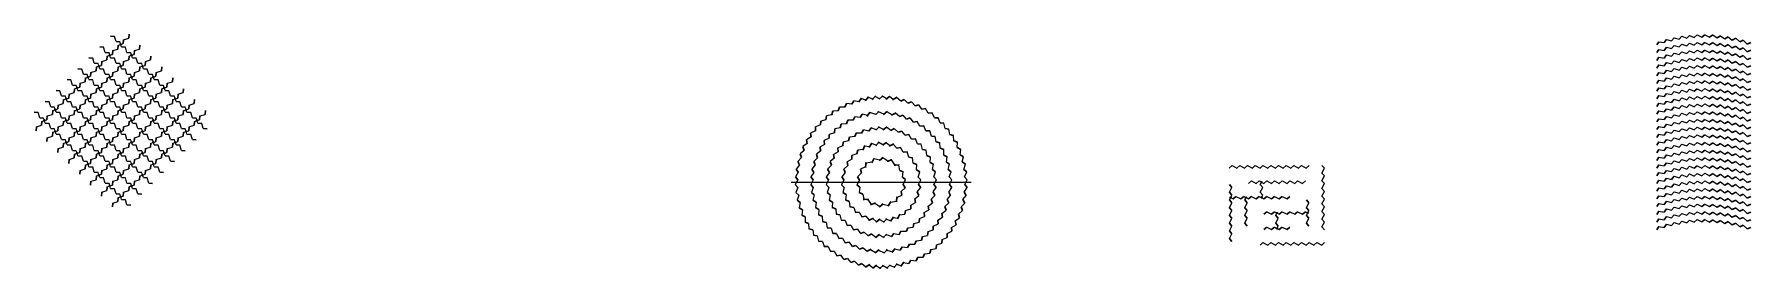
# Model space of a CAD drawing. Header units: millimetres. Extents: x 14 to 682, y -10 to 82.
import ezdxf

# ---------------------------------------------------------------- set-up
doc = ezdxf.new("R2010")
doc.units = ezdxf.units.MM
for name, color, linetype in [('AUTOSTITCH', 7, 'Continuous'), ('AUTOSTITCH_STITCHES', 7, 'Continuous'), ('FILL_REFERENCES', 8, 'Continuous')]:
    doc.layers.add(name, color=color, linetype=linetype)

# ---------------------------------------------------------------- blocks, each defined once
blk = doc.blocks.new('ST-1')
at = {"layer": 'AUTOSTITCH', "color": 7, "lineweight": 30}
for p, q in [((45.57, 80.82), (44.07, 80.95)), ((51.12, 80.13), (51.25, 81.63)), ((41.32, 76.57), (39.83, 76.7)), ((43.44, 74.45), (41.95, 74.58)), ((44.75, 73.77), (44.88, 75.26)), ((47.69, 78.69), (46.19, 78.82)), ((46.87, 75.89), (47, 77.38)), ((49.81, 76.57), (48.31, 76.7)), ((49, 78.01), (49.13, 79.51)), ((51.93, 74.45), (50.43, 74.58)), ((53.24, 73.77), (53.37, 75.26)), ((55.36, 75.89), (55.49, 77.38)), ((32.84, 68.09), (31.34, 68.22)), ((37.08, 72.33), (35.59, 72.46)), ((39.2, 70.21), (37.71, 70.34)), ((38.39, 67.41), (38.52, 68.9)), ((41.32, 68.09), (39.83, 68.22)), ((40.51, 69.53), (40.64, 71.02)), ((42.63, 71.65), (42.76, 73.14)), ((45.57, 72.33), (44.07, 72.46)), ((47.69, 70.21), (46.19, 70.34)), ((46.87, 67.41), (47, 68.9)), ((49.81, 68.09), (48.31, 68.22)), ((49, 69.53), (49.13, 71.02)), ((51.12, 71.65), (51.25, 73.14)), ((54.05, 72.33), (52.56, 72.46)), ((56.17, 70.21), (54.68, 70.34)), ((55.36, 67.41), (55.49, 68.9)), ((58.29, 68.09), (56.8, 68.22)), ((57.48, 69.53), (57.61, 71.02)), ((59.6, 71.65), (59.73, 73.14)), ((63.84, 67.41), (63.98, 68.9)), ((28.59, 63.84), (27.1, 63.98)), ((30.72, 61.72), (29.22, 61.85)), ((29.9, 58.92), (30.03, 60.41)), ((32.02, 61.04), (32.16, 62.54)), ((34.96, 65.97), (33.46, 66.1)), ((34.15, 63.16), (34.28, 64.66)), ((37.08, 63.84), (35.59, 63.98)), ((36.27, 65.28), (36.4, 66.78)), ((39.2, 61.72), (37.71, 61.85)), ((38.39, 58.92), (38.52, 60.41)), ((40.51, 61.04), (40.64, 62.54)), ((43.44, 65.97), (41.95, 66.1)), ((42.63, 63.16), (42.76, 64.66)), ((45.57, 63.84), (44.07, 63.98)), ((44.75, 65.28), (44.88, 66.78)), ((47.69, 61.72), (46.19, 61.85)), ((46.87, 58.92), (47, 60.41)), ((49, 61.04), (49.13, 62.54)), ((51.93, 65.97), (50.43, 66.1)), ((51.12, 63.16), (51.25, 64.66)), ((54.05, 63.84), (52.56, 63.98)), ((53.24, 65.28), (53.37, 66.78)), ((56.17, 61.72), (54.68, 61.85)), ((55.36, 58.92), (55.49, 60.41)), ((57.48, 61.04), (57.61, 62.54)), ((60.41, 65.97), (58.92, 66.1)), ((59.6, 63.16), (59.73, 64.66)), ((62.54, 63.84), (61.04, 63.98)), ((61.72, 65.28), (61.85, 66.78)), ((64.66, 61.72), (63.16, 61.85)), ((63.84, 58.92), (63.98, 60.41)), ((65.97, 61.04), (66.1, 62.54)), ((68.09, 63.16), (68.22, 64.66)), ((72.33, 58.92), (72.46, 60.41)), ((20.11, 55.36), (18.62, 55.49)), ((24.35, 59.6), (22.86, 59.73)), ((23.54, 52.56), (23.67, 54.05)), ((26.47, 57.48), (24.98, 57.61)), ((25.66, 54.68), (25.79, 56.17)), ((28.59, 55.36), (27.1, 55.49)), ((27.78, 56.8), (27.91, 58.29)), ((32.84, 59.6), (31.34, 59.73)), ((32.02, 52.56), (32.16, 54.05)), ((34.96, 57.48), (33.46, 57.61)), ((34.15, 54.68), (34.28, 56.17)), ((37.08, 55.36), (35.59, 55.49)), ((36.27, 56.8), (36.4, 58.29)), ((41.32, 59.6), (39.83, 59.73)), ((40.51, 52.56), (40.64, 54.05)), ((43.44, 57.48), (41.95, 57.61)), ((42.63, 54.68), (42.76, 56.17)), ((45.57, 55.36), (44.07, 55.49)), ((44.75, 56.8), (44.88, 58.29)), ((49.81, 59.6), (48.31, 59.73)), ((49, 52.56), (49.13, 54.05)), ((51.93, 57.48), (50.43, 57.61)), ((51.12, 54.68), (51.25, 56.17)), ((54.05, 55.36), (52.56, 55.49)), ((53.24, 56.8), (53.37, 58.29)), ((58.29, 59.6), (56.8, 59.73)), ((57.48, 52.56), (57.61, 54.05)), ((60.41, 57.48), (58.92, 57.61)), ((59.6, 54.68), (59.73, 56.17)), ((62.54, 55.36), (61.04, 55.49)), ((61.72, 56.8), (61.85, 58.29)), ((66.78, 59.6), (65.28, 59.73)), ((65.97, 52.56), (66.1, 54.05)), ((68.9, 57.48), (67.41, 57.61)), ((68.09, 54.68), (68.22, 56.17)), ((71.02, 55.36), (69.53, 55.49)), ((70.21, 56.8), (70.34, 58.29)), ((74.45, 52.56), (74.58, 54.05)), ((76.57, 54.68), (76.7, 56.17)), ((15.87, 51.12), (14.37, 51.25)), ((17.99, 49), (16.49, 49.13)), ((17.18, 46.19), (17.31, 47.69)), ((20.11, 46.87), (18.62, 47)), ((19.3, 48.31), (19.43, 49.81)), ((22.23, 53.24), (20.74, 53.37)), ((21.42, 50.43), (21.55, 51.93)), ((24.35, 51.12), (22.86, 51.25)), ((26.47, 49), (24.98, 49.13)), ((25.66, 46.19), (25.79, 47.69)), ((28.59, 46.87), (27.1, 47)), ((27.78, 48.31), (27.91, 49.81)), ((30.72, 53.24), (29.22, 53.37)), ((29.9, 50.43), (30.03, 51.93)), ((32.84, 51.12), (31.34, 51.25)), ((34.96, 49), (33.46, 49.13)), ((34.15, 46.19), (34.28, 47.69)), ((37.08, 46.87), (35.59, 47)), ((36.27, 48.31), (36.4, 49.81)), ((39.2, 53.24), (37.71, 53.37)), ((38.39, 50.43), (38.52, 51.93)), ((41.32, 51.12), (39.83, 51.25)), ((43.44, 49), (41.95, 49.13)), ((42.63, 46.19), (42.76, 47.69)), ((45.57, 46.87), (44.07, 47)), ((44.75, 48.31), (44.88, 49.81)), ((47.69, 53.24), (46.19, 53.37)), ((46.87, 50.43), (47, 51.93)), ((49.81, 51.12), (48.31, 51.25)), ((51.93, 49), (50.43, 49.13)), ((51.12, 46.19), (51.25, 47.69)), ((54.05, 46.87), (52.56, 47)), ((53.24, 48.31), (53.37, 49.81)), ((56.17, 53.24), (54.68, 53.37)), ((55.36, 50.43), (55.49, 51.93)), ((58.29, 51.12), (56.8, 51.25)), ((60.41, 49), (58.92, 49.13)), ((59.6, 46.19), (59.73, 47.69)), ((62.54, 46.87), (61.04, 47)), ((61.72, 48.31), (61.85, 49.81)), ((64.66, 53.24), (63.16, 53.37)), ((63.84, 50.43), (63.98, 51.93)), ((66.78, 51.12), (65.28, 51.25)), ((68.9, 49), (67.41, 49.13)), ((68.09, 46.19), (68.22, 47.69)), ((71.02, 46.87), (69.53, 47)), ((70.21, 48.31), (70.34, 49.81)), ((73.14, 53.24), (71.65, 53.37)), ((72.33, 50.43), (72.46, 51.93)), ((75.26, 51.12), (73.77, 51.25)), ((77.38, 49), (75.89, 49.13)), ((76.57, 46.19), (76.7, 47.69)), ((79.51, 46.87), (78.01, 47)), ((78.69, 48.31), (78.82, 49.81)), ((80.82, 50.43), (80.95, 51.93)), ((15.05, 44.07), (15.18, 45.57)), ((19.3, 39.83), (19.43, 41.32)), ((22.23, 44.75), (20.74, 44.88)), ((21.42, 41.95), (21.55, 43.44)), ((24.35, 42.63), (22.86, 42.76)), ((23.54, 44.07), (23.67, 45.57)), ((26.47, 40.51), (24.98, 40.64)), ((27.78, 39.83), (27.91, 41.32)), ((30.72, 44.75), (29.22, 44.88)), ((29.9, 41.95), (30.03, 43.44)), ((32.84, 42.63), (31.34, 42.76)), ((32.02, 44.07), (32.16, 45.57)), ((34.96, 40.51), (33.46, 40.64)), ((36.27, 39.83), (36.4, 41.32)), ((39.2, 44.75), (37.71, 44.88)), ((38.39, 41.95), (38.52, 43.44)), ((41.32, 42.63), (39.83, 42.76)), ((40.51, 44.07), (40.64, 45.57)), ((43.44, 40.51), (41.95, 40.64)), ((44.75, 39.83), (44.88, 41.32)), ((47.69, 44.75), (46.19, 44.88)), ((46.87, 41.95), (47, 43.44)), ((49.81, 42.63), (48.31, 42.76)), ((49, 44.07), (49.13, 45.57)), ((51.93, 40.51), (50.43, 40.64)), ((53.24, 39.83), (53.37, 41.32)), ((56.17, 44.75), (54.68, 44.88)), ((55.36, 41.95), (55.49, 43.44)), ((58.29, 42.63), (56.8, 42.76)), ((57.48, 44.07), (57.61, 45.57)), ((60.41, 40.51), (58.92, 40.64)), ((61.72, 39.83), (61.85, 41.32)), ((64.66, 44.75), (63.16, 44.88)), ((63.84, 41.95), (63.98, 43.44)), ((66.78, 42.63), (65.28, 42.76)), ((65.97, 44.07), (66.1, 45.57)), ((68.9, 40.51), (67.41, 40.64)), ((70.21, 39.83), (70.34, 41.32)), ((73.14, 44.75), (71.65, 44.88)), ((72.33, 41.95), (72.46, 43.44)), ((75.26, 42.63), (73.77, 42.76)), ((74.45, 44.07), (74.58, 45.57)), ((77.38, 40.51), (75.89, 40.64)), ((81.63, 44.75), (80.13, 44.88)), ((23.54, 35.59), (23.67, 37.08)), ((25.66, 37.71), (25.79, 39.2)), ((28.59, 38.39), (27.1, 38.52)), ((30.72, 36.27), (29.22, 36.4)), ((29.9, 33.46), (30.03, 34.96)), ((32.84, 34.15), (31.34, 34.28)), ((32.02, 35.59), (32.16, 37.08)), ((34.15, 37.71), (34.28, 39.2)), ((37.08, 38.39), (35.59, 38.52)), ((39.2, 36.27), (37.71, 36.4)), ((38.39, 33.46), (38.52, 34.96)), ((41.32, 34.15), (39.83, 34.28)), ((40.51, 35.59), (40.64, 37.08)), ((42.63, 37.71), (42.76, 39.2)), ((45.57, 38.39), (44.07, 38.52)), ((47.69, 36.27), (46.19, 36.4)), ((46.87, 33.46), (47, 34.96)), ((49.81, 34.15), (48.31, 34.28)), ((49, 35.59), (49.13, 37.08)), ((51.12, 37.71), (51.25, 39.2)), ((54.05, 38.39), (52.56, 38.52)), ((56.17, 36.27), (54.68, 36.4)), ((55.36, 33.46), (55.49, 34.96)), ((58.29, 34.15), (56.8, 34.28)), ((57.48, 35.59), (57.61, 37.08)), ((59.6, 37.71), (59.73, 39.2)), ((62.54, 38.39), (61.04, 38.52)), ((64.66, 36.27), (63.16, 36.4)), ((63.84, 33.46), (63.98, 34.96)), ((66.78, 34.15), (65.28, 34.28)), ((65.97, 35.59), (66.1, 37.08)), ((68.09, 37.71), (68.22, 39.2)), ((71.02, 38.39), (69.53, 38.52)), ((73.14, 36.27), (71.65, 36.4)), ((27.78, 31.34), (27.91, 32.84)), ((32.02, 27.1), (32.16, 28.59)), ((34.96, 32.02), (33.46, 32.16)), ((34.15, 29.22), (34.28, 30.72)), ((37.08, 29.9), (35.59, 30.03)), ((36.27, 31.34), (36.4, 32.84)), ((39.2, 27.78), (37.71, 27.91)), ((40.51, 27.1), (40.64, 28.59)), ((43.44, 32.02), (41.95, 32.16)), ((42.63, 29.22), (42.76, 30.72)), ((45.57, 29.9), (44.07, 30.03)), ((44.75, 31.34), (44.88, 32.84)), ((47.69, 27.78), (46.19, 27.91)), ((49, 27.1), (49.13, 28.59)), ((51.93, 32.02), (50.43, 32.16)), ((51.12, 29.22), (51.25, 30.72)), ((54.05, 29.9), (52.56, 30.03)), ((53.24, 31.34), (53.37, 32.84)), ((56.17, 27.78), (54.68, 27.91)), ((57.48, 27.1), (57.61, 28.59)), ((60.41, 32.02), (58.92, 32.16)), ((59.6, 29.22), (59.73, 30.72)), ((62.54, 29.9), (61.04, 30.03)), ((61.72, 31.34), (61.85, 32.84)), ((64.66, 27.78), (63.16, 27.91)), ((68.9, 32.02), (67.41, 32.16)), ((36.27, 22.86), (36.4, 24.35)), ((38.39, 24.98), (38.52, 26.47)), ((41.32, 25.66), (39.83, 25.79)), ((40.51, 18.62), (40.64, 20.11)), ((43.44, 23.54), (41.95, 23.67)), ((42.63, 20.74), (42.76, 22.23)), ((45.57, 21.42), (44.07, 21.55)), ((44.75, 22.86), (44.88, 24.35)), ((46.87, 24.98), (47, 26.47)), ((49.81, 25.66), (48.31, 25.79)), ((49, 18.62), (49.13, 20.11)), ((51.93, 23.54), (50.43, 23.67)), ((51.12, 20.74), (51.25, 22.23)), ((54.05, 21.42), (52.56, 21.55)), ((53.24, 22.86), (53.37, 24.35)), ((55.36, 24.98), (55.49, 26.47)), ((58.29, 25.66), (56.8, 25.79)), ((60.41, 23.54), (58.92, 23.67)), ((44.75, 14.37), (44.88, 15.87)), ((47.69, 19.3), (46.19, 19.43)), ((46.87, 16.49), (47, 17.99)), ((49.81, 17.18), (48.31, 17.31)), ((51.93, 15.05), (50.43, 15.18)), ((56.17, 19.3), (54.68, 19.43))]:
    blk.add_line(p, q, dxfattribs=at)
at = {"layer": 'AUTOSTITCH', "color": 7, "lineweight": 0, "const_width": 0.25}
for points in [[(43.63, 73.46, 1), (43.88, 73.46, 1)], [(47.87, 77.7, 1), (48.12, 77.7, 1)], [(52.12, 73.46, 1), (52.37, 73.46, 1)], [(39.39, 69.21, 1), (39.64, 69.21, 1)], [(47.87, 69.21, 1), (48.12, 69.21, 1)], [(56.36, 69.21, 1), (56.61, 69.21, 1)], [(30.9, 60.73, 1), (31.15, 60.73, 1)], [(35.15, 64.97, 1), (35.4, 64.97, 1)], [(39.39, 60.73, 1), (39.64, 60.73, 1)], [(43.63, 64.97, 1), (43.88, 64.97, 1)], [(47.87, 60.73, 1), (48.12, 60.73, 1)], [(52.12, 64.97, 1), (52.37, 64.97, 1)], [(56.36, 60.73, 1), (56.61, 60.73, 1)], [(60.6, 64.97, 1), (60.85, 64.97, 1)], [(64.85, 60.73, 1), (65.1, 60.73, 1)], [(26.66, 56.49, 1), (26.91, 56.49, 1)], [(35.15, 56.49, 1), (35.4, 56.49, 1)], [(43.63, 56.49, 1), (43.88, 56.49, 1)], [(52.12, 56.49, 1), (52.37, 56.49, 1)], [(60.6, 56.49, 1), (60.85, 56.49, 1)], [(69.09, 56.49, 1), (69.34, 56.49, 1)], [(18.18, 48, 1), (18.43, 48, 1)], [(22.42, 52.24, 1), (22.67, 52.24, 1)], [(26.66, 48, 1), (26.91, 48, 1)], [(30.9, 52.24, 1), (31.15, 52.24, 1)], [(35.15, 48, 1), (35.4, 48, 1)], [(39.39, 52.24, 1), (39.64, 52.24, 1)], [(43.63, 48, 1), (43.88, 48, 1)], [(47.87, 52.24, 1), (48.12, 52.24, 1)], [(52.12, 48, 1), (52.37, 48, 1)], [(56.36, 52.24, 1), (56.61, 52.24, 1)], [(60.6, 48, 1), (60.85, 48, 1)], [(64.85, 52.24, 1), (65.1, 52.24, 1)], [(69.09, 48, 1), (69.34, 48, 1)], [(73.33, 52.24, 1), (73.58, 52.24, 1)], [(77.57, 48, 1), (77.82, 48, 1)], [(22.42, 43.76, 1), (22.67, 43.76, 1)], [(30.9, 43.76, 1), (31.15, 43.76, 1)], [(39.39, 43.76, 1), (39.64, 43.76, 1)], [(47.87, 43.76, 1), (48.12, 43.76, 1)], [(56.36, 43.76, 1), (56.61, 43.76, 1)], [(64.85, 43.76, 1), (65.1, 43.76, 1)], [(73.33, 43.76, 1), (73.58, 43.76, 1)], [(26.66, 39.51, 1), (26.91, 39.51, 1)], [(30.9, 35.27, 1), (31.15, 35.27, 1)], [(35.15, 39.51, 1), (35.4, 39.51, 1)], [(39.39, 35.27, 1), (39.64, 35.27, 1)], [(43.63, 39.51, 1), (43.88, 39.51, 1)], [(47.87, 35.27, 1), (48.12, 35.27, 1)], [(52.12, 39.51, 1), (52.37, 39.51, 1)], [(56.36, 35.27, 1), (56.61, 35.27, 1)], [(60.6, 39.51, 1), (60.85, 39.51, 1)], [(64.85, 35.27, 1), (65.1, 35.27, 1)], [(69.09, 39.51, 1), (69.34, 39.51, 1)], [(35.15, 31.03, 1), (35.4, 31.03, 1)], [(39.39, 26.79, 1), (39.64, 26.79, 1)], [(43.63, 31.03, 1), (43.88, 31.03, 1)], [(47.87, 26.79, 1), (48.12, 26.79, 1)], [(52.12, 31.03, 1), (52.37, 31.03, 1)], [(56.36, 26.79, 1), (56.61, 26.79, 1)], [(60.6, 31.03, 1), (60.85, 31.03, 1)], [(43.63, 22.54, 1), (43.88, 22.54, 1)], [(52.12, 22.54, 1), (52.37, 22.54, 1)], [(47.87, 18.3, 1), (48.12, 18.3, 1)]]:
    blk.add_lwpolyline(points, format="xyb", close=True, dxfattribs=at)
at = {"layer": 'AUTOSTITCH', "color": 7, "lineweight": 0}
for centre in [(43.76, 73.46), (48, 77.7), (52.24, 73.46), (39.51, 69.21), (48, 69.21), (56.49, 69.21), (31.03, 60.73), (35.27, 64.97), (39.51, 60.73), (43.76, 64.97), (48, 60.73), (52.24, 64.97), (56.49, 60.73), (60.73, 64.97), (64.97, 60.73), (26.79, 56.49), (35.27, 56.49), (43.76, 56.49), (52.24, 56.49), (60.73, 56.49), (69.21, 56.49), (18.3, 48), (22.54, 52.24), (26.79, 48), (31.03, 52.24), (35.27, 48), (39.51, 52.24), (43.76, 48), (48, 52.24), (52.24, 48), (56.49, 52.24), (60.73, 48), (64.97, 52.24), (69.21, 48), (73.46, 52.24), (77.7, 48), (22.54, 43.76), (31.03, 43.76), (39.51, 43.76), (48, 43.76), (56.49, 43.76), (64.97, 43.76), (73.46, 43.76), (26.79, 39.51), (31.03, 35.27), (35.27, 39.51), (39.51, 35.27), (43.76, 39.51), (48, 35.27), (52.24, 39.51), (56.49, 35.27), (60.73, 39.51), (64.97, 35.27), (69.21, 39.51), (35.27, 31.03), (39.51, 26.79), (43.76, 31.03), (48, 26.79), (52.24, 31.03), (56.49, 26.79), (60.73, 31.03), (43.76, 22.54), (52.24, 22.54), (48, 18.3)]:
    blk.add_circle(centre, 0.25, dxfattribs=at)
at = {"layer": 'AUTOSTITCH_STITCHES', "color": 7, "lineweight": 9}
for p, q in [((46.19, 78.82), (45.57, 80.82)), ((41.95, 74.58), (41.32, 76.57)), ((43.76, 73.46), (43.44, 74.45)), ((43.76, 73.46), (44.75, 73.77)), ((44.88, 75.26), (46.87, 75.89)), ((47, 77.38), (48, 77.7)), ((48, 77.7), (47.69, 78.69)), ((48, 77.7), (49, 78.01)), ((48.31, 76.7), (48, 77.7)), ((49.13, 79.51), (51.12, 80.13)), ((50.43, 74.58), (49.81, 76.57)), ((52.24, 73.46), (51.93, 74.45)), ((52.24, 73.46), (53.24, 73.77)), ((53.37, 75.26), (55.36, 75.89)), ((33.46, 66.1), (32.84, 68.09)), ((36.4, 66.78), (38.39, 67.41)), ((37.71, 70.34), (37.08, 72.33)), ((38.52, 68.9), (39.51, 69.21)), ((39.51, 69.21), (39.2, 70.21)), ((39.51, 69.21), (40.51, 69.53)), ((39.83, 68.22), (39.51, 69.21)), ((40.64, 71.02), (42.63, 71.65)), ((41.95, 66.1), (41.32, 68.09)), ((42.76, 73.14), (43.76, 73.46)), ((44.07, 72.46), (43.76, 73.46)), ((44.88, 66.78), (46.87, 67.41)), ((46.19, 70.34), (45.57, 72.33)), ((47, 68.9), (48, 69.21)), ((48, 69.21), (47.69, 70.21)), ((48, 69.21), (49, 69.53)), ((48.31, 68.22), (48, 69.21)), ((49.13, 71.02), (51.12, 71.65)), ((50.43, 66.1), (49.81, 68.09)), ((51.25, 73.14), (52.24, 73.46)), ((52.56, 72.46), (52.24, 73.46)), ((53.37, 66.78), (55.36, 67.41)), ((54.68, 70.34), (54.05, 72.33)), ((55.49, 68.9), (56.49, 69.21)), ((56.49, 69.21), (56.17, 70.21)), ((56.49, 69.21), (57.48, 69.53)), ((56.8, 68.22), (56.49, 69.21)), ((57.61, 71.02), (59.6, 71.65)), ((58.92, 66.1), (58.29, 68.09)), ((61.85, 66.78), (63.84, 67.41)), ((29.22, 61.85), (28.59, 63.84)), ((30.03, 60.41), (31.03, 60.73)), ((31.03, 60.73), (30.72, 61.72)), ((31.03, 60.73), (32.02, 61.04)), ((31.34, 59.73), (31.03, 60.73)), ((32.16, 62.54), (34.15, 63.16)), ((34.28, 64.66), (35.27, 64.97)), ((35.27, 64.97), (34.96, 65.97)), ((35.27, 64.97), (36.27, 65.28)), ((35.59, 63.98), (35.27, 64.97)), ((37.71, 61.85), (37.08, 63.84)), ((38.52, 60.41), (39.51, 60.73)), ((39.51, 60.73), (39.2, 61.72)), ((39.51, 60.73), (40.51, 61.04)), ((39.83, 59.73), (39.51, 60.73)), ((40.64, 62.54), (42.63, 63.16)), ((42.76, 64.66), (43.76, 64.97)), ((43.76, 64.97), (43.44, 65.97)), ((43.76, 64.97), (44.75, 65.28)), ((44.07, 63.98), (43.76, 64.97)), ((46.19, 61.85), (45.57, 63.84)), ((47, 60.41), (48, 60.73)), ((48, 60.73), (47.69, 61.72)), ((48, 60.73), (49, 61.04)), ((48.31, 59.73), (48, 60.73)), ((49.13, 62.54), (51.12, 63.16)), ((51.25, 64.66), (52.24, 64.97)), ((52.24, 64.97), (51.93, 65.97)), ((52.24, 64.97), (53.24, 65.28)), ((52.56, 63.98), (52.24, 64.97)), ((54.68, 61.85), (54.05, 63.84)), ((55.49, 60.41), (56.49, 60.73)), ((56.49, 60.73), (56.17, 61.72)), ((56.49, 60.73), (57.48, 61.04)), ((56.8, 59.73), (56.49, 60.73)), ((57.61, 62.54), (59.6, 63.16)), ((59.73, 64.66), (60.73, 64.97)), ((60.73, 64.97), (60.41, 65.97)), ((60.73, 64.97), (61.72, 65.28)), ((61.04, 63.98), (60.73, 64.97)), ((63.16, 61.85), (62.54, 63.84)), ((63.98, 60.41), (64.97, 60.73)), ((64.97, 60.73), (64.66, 61.72)), ((64.97, 60.73), (65.97, 61.04)), ((65.28, 59.73), (64.97, 60.73)), ((66.1, 62.54), (68.09, 63.16)), ((20.74, 53.37), (20.11, 55.36)), ((23.67, 54.05), (25.66, 54.68)), ((24.98, 57.61), (24.35, 59.6)), ((25.79, 56.17), (26.79, 56.49)), ((26.79, 56.49), (26.47, 57.48)), ((26.79, 56.49), (27.78, 56.8)), ((27.1, 55.49), (26.79, 56.49)), ((27.91, 58.29), (29.9, 58.92)), ((29.22, 53.37), (28.59, 55.36)), ((32.16, 54.05), (34.15, 54.68)), ((33.46, 57.61), (32.84, 59.6)), ((34.28, 56.17), (35.27, 56.49)), ((35.27, 56.49), (34.96, 57.48)), ((35.27, 56.49), (36.27, 56.8)), ((35.59, 55.49), (35.27, 56.49)), ((36.4, 58.29), (38.39, 58.92)), ((37.71, 53.37), (37.08, 55.36)), ((40.64, 54.05), (42.63, 54.68)), ((41.95, 57.61), (41.32, 59.6)), ((42.76, 56.17), (43.76, 56.49)), ((43.76, 56.49), (43.44, 57.48)), ((43.76, 56.49), (44.75, 56.8)), ((44.07, 55.49), (43.76, 56.49)), ((44.88, 58.29), (46.87, 58.92)), ((46.19, 53.37), (45.57, 55.36)), ((49.13, 54.05), (51.12, 54.68)), ((50.43, 57.61), (49.81, 59.6)), ((51.25, 56.17), (52.24, 56.49)), ((52.24, 56.49), (51.93, 57.48)), ((52.24, 56.49), (53.24, 56.8)), ((52.56, 55.49), (52.24, 56.49)), ((53.37, 58.29), (55.36, 58.92)), ((54.68, 53.37), (54.05, 55.36)), ((57.61, 54.05), (59.6, 54.68)), ((58.92, 57.61), (58.29, 59.6)), ((59.73, 56.17), (60.73, 56.49)), ((60.73, 56.49), (60.41, 57.48)), ((60.73, 56.49), (61.72, 56.8)), ((61.04, 55.49), (60.73, 56.49)), ((61.85, 58.29), (63.84, 58.92)), ((63.16, 53.37), (62.54, 55.36)), ((66.1, 54.05), (68.09, 54.68)), ((67.41, 57.61), (66.78, 59.6)), ((68.22, 56.17), (69.21, 56.49)), ((69.21, 56.49), (68.9, 57.48)), ((69.21, 56.49), (70.21, 56.8)), ((69.53, 55.49), (69.21, 56.49)), ((70.34, 58.29), (72.33, 58.92)), ((71.65, 53.37), (71.02, 55.36)), ((74.58, 54.05), (76.57, 54.68)), ((16.49, 49.13), (15.87, 51.12)), ((17.31, 47.69), (18.3, 48)), ((18.3, 48), (17.99, 49)), ((18.3, 48), (19.3, 48.31)), ((18.62, 47), (18.3, 48)), ((19.43, 49.81), (21.42, 50.43)), ((20.74, 44.88), (20.11, 46.87)), ((21.55, 51.93), (22.54, 52.24)), ((22.54, 52.24), (22.23, 53.24)), ((22.54, 52.24), (23.54, 52.56)), ((22.86, 51.25), (22.54, 52.24)), ((24.98, 49.13), (24.35, 51.12)), ((25.79, 47.69), (26.79, 48)), ((26.79, 48), (26.47, 49)), ((26.79, 48), (27.78, 48.31)), ((27.1, 47), (26.79, 48)), ((27.91, 49.81), (29.9, 50.43)), ((29.22, 44.88), (28.59, 46.87)), ((30.03, 51.93), (31.03, 52.24)), ((31.03, 52.24), (30.72, 53.24)), ((31.03, 52.24), (32.02, 52.56)), ((31.34, 51.25), (31.03, 52.24)), ((33.46, 49.13), (32.84, 51.12)), ((34.28, 47.69), (35.27, 48)), ((35.27, 48), (34.96, 49)), ((35.27, 48), (36.27, 48.31)), ((35.59, 47), (35.27, 48)), ((36.4, 49.81), (38.39, 50.43)), ((37.71, 44.88), (37.08, 46.87)), ((38.52, 51.93), (39.51, 52.24)), ((39.51, 52.24), (39.2, 53.24)), ((39.51, 52.24), (40.51, 52.56)), ((39.83, 51.25), (39.51, 52.24)), ((41.95, 49.13), (41.32, 51.12)), ((42.76, 47.69), (43.76, 48)), ((43.76, 48), (43.44, 49)), ((43.76, 48), (44.75, 48.31)), ((44.07, 47), (43.76, 48)), ((44.88, 49.81), (46.87, 50.43)), ((46.19, 44.88), (45.57, 46.87)), ((47, 51.93), (48, 52.24)), ((48, 52.24), (47.69, 53.24)), ((48, 52.24), (49, 52.56)), ((48.31, 51.25), (48, 52.24)), ((50.43, 49.13), (49.81, 51.12)), ((51.25, 47.69), (52.24, 48)), ((52.24, 48), (51.93, 49)), ((52.24, 48), (53.24, 48.31)), ((52.56, 47), (52.24, 48)), ((53.37, 49.81), (55.36, 50.43)), ((54.68, 44.88), (54.05, 46.87)), ((55.49, 51.93), (56.49, 52.24)), ((56.49, 52.24), (56.17, 53.24)), ((56.49, 52.24), (57.48, 52.56)), ((56.8, 51.25), (56.49, 52.24)), ((58.92, 49.13), (58.29, 51.12)), ((59.73, 47.69), (60.73, 48)), ((60.73, 48), (60.41, 49)), ((60.73, 48), (61.72, 48.31)), ((61.04, 47), (60.73, 48)), ((61.85, 49.81), (63.84, 50.43)), ((63.16, 44.88), (62.54, 46.87)), ((63.98, 51.93), (64.97, 52.24)), ((64.97, 52.24), (64.66, 53.24)), ((64.97, 52.24), (65.97, 52.56)), ((65.28, 51.25), (64.97, 52.24)), ((67.41, 49.13), (66.78, 51.12)), ((68.22, 47.69), (69.21, 48)), ((69.21, 48), (68.9, 49)), ((69.21, 48), (70.21, 48.31)), ((69.53, 47), (69.21, 48)), ((70.34, 49.81), (72.33, 50.43)), ((71.65, 44.88), (71.02, 46.87)), ((72.46, 51.93), (73.46, 52.24)), ((73.46, 52.24), (73.14, 53.24)), ((73.46, 52.24), (74.45, 52.56)), ((73.77, 51.25), (73.46, 52.24)), ((75.89, 49.13), (75.26, 51.12)), ((76.7, 47.69), (77.7, 48)), ((77.7, 48), (77.38, 49)), ((77.7, 48), (78.69, 48.31)), ((78.01, 47), (77.7, 48)), ((78.82, 49.81), (80.82, 50.43)), ((80.13, 44.88), (79.51, 46.87)), ((15.18, 45.57), (17.18, 46.19)), ((19.43, 41.32), (21.42, 41.95)), ((21.55, 43.44), (22.54, 43.76)), ((22.54, 43.76), (22.23, 44.75)), ((22.54, 43.76), (23.54, 44.07)), ((22.86, 42.76), (22.54, 43.76)), ((23.67, 45.57), (25.66, 46.19)), ((24.98, 40.64), (24.35, 42.63)), ((26.79, 39.51), (26.47, 40.51)), ((27.91, 41.32), (29.9, 41.95)), ((30.03, 43.44), (31.03, 43.76)), ((31.03, 43.76), (30.72, 44.75)), ((31.03, 43.76), (32.02, 44.07)), ((31.34, 42.76), (31.03, 43.76)), ((32.16, 45.57), (34.15, 46.19)), ((33.46, 40.64), (32.84, 42.63)), ((35.27, 39.51), (34.96, 40.51)), ((36.4, 41.32), (38.39, 41.95)), ((38.52, 43.44), (39.51, 43.76)), ((39.51, 43.76), (39.2, 44.75)), ((39.51, 43.76), (40.51, 44.07)), ((39.83, 42.76), (39.51, 43.76)), ((40.64, 45.57), (42.63, 46.19)), ((41.95, 40.64), (41.32, 42.63)), ((43.76, 39.51), (43.44, 40.51)), ((44.88, 41.32), (46.87, 41.95)), ((47, 43.44), (48, 43.76)), ((48, 43.76), (47.69, 44.75)), ((48, 43.76), (49, 44.07)), ((48.31, 42.76), (48, 43.76)), ((49.13, 45.57), (51.12, 46.19)), ((50.43, 40.64), (49.81, 42.63)), ((52.24, 39.51), (51.93, 40.51)), ((53.37, 41.32), (55.36, 41.95)), ((55.49, 43.44), (56.49, 43.76)), ((56.49, 43.76), (56.17, 44.75)), ((56.49, 43.76), (57.48, 44.07)), ((56.8, 42.76), (56.49, 43.76)), ((57.61, 45.57), (59.6, 46.19)), ((58.92, 40.64), (58.29, 42.63)), ((60.73, 39.51), (60.41, 40.51)), ((61.85, 41.32), (63.84, 41.95)), ((63.98, 43.44), (64.97, 43.76)), ((64.97, 43.76), (64.66, 44.75)), ((64.97, 43.76), (65.97, 44.07)), ((65.28, 42.76), (64.97, 43.76)), ((66.1, 45.57), (68.09, 46.19)), ((67.41, 40.64), (66.78, 42.63)), ((69.21, 39.51), (68.9, 40.51)), ((70.34, 41.32), (72.33, 41.95)), ((72.46, 43.44), (73.46, 43.76)), ((73.46, 43.76), (73.14, 44.75)), ((73.46, 43.76), (74.45, 44.07)), ((73.77, 42.76), (73.46, 43.76)), ((74.58, 45.57), (76.57, 46.19)), ((75.89, 40.64), (75.26, 42.63)), ((23.67, 37.08), (25.66, 37.71)), ((25.79, 39.2), (26.79, 39.51)), ((26.79, 39.51), (27.78, 39.83)), ((27.1, 38.52), (26.79, 39.51)), ((27.91, 32.84), (29.9, 33.46)), ((29.22, 36.4), (28.59, 38.39)), ((30.03, 34.96), (31.03, 35.27)), ((31.03, 35.27), (30.72, 36.27)), ((31.03, 35.27), (32.02, 35.59)), ((31.34, 34.28), (31.03, 35.27)), ((32.16, 37.08), (34.15, 37.71)), ((33.46, 32.16), (32.84, 34.15)), ((34.28, 39.2), (35.27, 39.51)), ((35.27, 39.51), (36.27, 39.83)), ((35.59, 38.52), (35.27, 39.51)), ((36.4, 32.84), (38.39, 33.46)), ((37.71, 36.4), (37.08, 38.39)), ((38.52, 34.96), (39.51, 35.27)), ((39.51, 35.27), (39.2, 36.27)), ((39.51, 35.27), (40.51, 35.59)), ((39.83, 34.28), (39.51, 35.27)), ((40.64, 37.08), (42.63, 37.71)), ((41.95, 32.16), (41.32, 34.15)), ((42.76, 39.2), (43.76, 39.51)), ((43.76, 39.51), (44.75, 39.83)), ((44.07, 38.52), (43.76, 39.51)), ((44.88, 32.84), (46.87, 33.46)), ((46.19, 36.4), (45.57, 38.39)), ((47, 34.96), (48, 35.27)), ((48, 35.27), (47.69, 36.27)), ((48, 35.27), (49, 35.59)), ((48.31, 34.28), (48, 35.27)), ((49.13, 37.08), (51.12, 37.71)), ((50.43, 32.16), (49.81, 34.15)), ((51.25, 39.2), (52.24, 39.51)), ((52.24, 39.51), (53.24, 39.83)), ((52.56, 38.52), (52.24, 39.51)), ((53.37, 32.84), (55.36, 33.46)), ((54.68, 36.4), (54.05, 38.39)), ((55.49, 34.96), (56.49, 35.27)), ((56.49, 35.27), (56.17, 36.27)), ((56.49, 35.27), (57.48, 35.59)), ((56.8, 34.28), (56.49, 35.27)), ((57.61, 37.08), (59.6, 37.71)), ((58.92, 32.16), (58.29, 34.15)), ((59.73, 39.2), (60.73, 39.51)), ((60.73, 39.51), (61.72, 39.83)), ((61.04, 38.52), (60.73, 39.51)), ((61.85, 32.84), (63.84, 33.46)), ((63.16, 36.4), (62.54, 38.39)), ((63.98, 34.96), (64.97, 35.27)), ((64.97, 35.27), (64.66, 36.27)), ((64.97, 35.27), (65.97, 35.59)), ((65.28, 34.28), (64.97, 35.27)), ((66.1, 37.08), (68.09, 37.71)), ((67.41, 32.16), (66.78, 34.15)), ((68.22, 39.2), (69.21, 39.51)), ((69.21, 39.51), (70.21, 39.83)), ((69.53, 38.52), (69.21, 39.51)), ((71.65, 36.4), (71.02, 38.39)), ((32.16, 28.59), (34.15, 29.22)), ((34.28, 30.72), (35.27, 31.03)), ((35.27, 31.03), (34.96, 32.02)), ((35.27, 31.03), (36.27, 31.34)), ((35.59, 30.03), (35.27, 31.03)), ((37.71, 27.91), (37.08, 29.9)), ((38.52, 26.47), (39.51, 26.79)), ((39.51, 26.79), (39.2, 27.78)), ((39.51, 26.79), (40.51, 27.1)), ((39.83, 25.79), (39.51, 26.79)), ((40.64, 28.59), (42.63, 29.22)), ((42.76, 30.72), (43.76, 31.03)), ((43.76, 31.03), (43.44, 32.02)), ((43.76, 31.03), (44.75, 31.34)), ((44.07, 30.03), (43.76, 31.03)), ((46.19, 27.91), (45.57, 29.9)), ((47, 26.47), (48, 26.79)), ((48, 26.79), (47.69, 27.78)), ((48, 26.79), (49, 27.1)), ((48.31, 25.79), (48, 26.79)), ((49.13, 28.59), (51.12, 29.22)), ((51.25, 30.72), (52.24, 31.03)), ((52.24, 31.03), (51.93, 32.02)), ((52.24, 31.03), (53.24, 31.34)), ((52.56, 30.03), (52.24, 31.03)), ((54.68, 27.91), (54.05, 29.9)), ((55.49, 26.47), (56.49, 26.79)), ((56.49, 26.79), (56.17, 27.78)), ((56.49, 26.79), (57.48, 27.1)), ((56.8, 25.79), (56.49, 26.79)), ((57.61, 28.59), (59.6, 29.22)), ((59.73, 30.72), (60.73, 31.03)), ((60.73, 31.03), (60.41, 32.02)), ((60.73, 31.03), (61.72, 31.34)), ((61.04, 30.03), (60.73, 31.03)), ((63.16, 27.91), (62.54, 29.9)), ((36.4, 24.35), (38.39, 24.98)), ((40.64, 20.11), (42.63, 20.74)), ((41.95, 23.67), (41.32, 25.66)), ((42.76, 22.23), (43.76, 22.54)), ((43.76, 22.54), (43.44, 23.54)), ((43.76, 22.54), (44.75, 22.86)), ((44.07, 21.55), (43.76, 22.54)), ((44.88, 24.35), (46.87, 24.98)), ((46.19, 19.43), (45.57, 21.42)), ((49.13, 20.11), (51.12, 20.74)), ((50.43, 23.67), (49.81, 25.66)), ((51.25, 22.23), (52.24, 22.54)), ((52.24, 22.54), (51.93, 23.54)), ((52.24, 22.54), (53.24, 22.86)), ((52.56, 21.55), (52.24, 22.54)), ((53.37, 24.35), (55.36, 24.98)), ((54.68, 19.43), (54.05, 21.42)), ((58.92, 23.67), (58.29, 25.66)), ((44.88, 15.87), (46.87, 16.49)), ((47, 17.99), (48, 18.3)), ((48, 18.3), (47.69, 19.3)), ((48, 18.3), (49, 18.62)), ((48.31, 17.31), (48, 18.3)), ((50.43, 15.18), (49.81, 17.18))]:
    blk.add_line(p, q, dxfattribs=at)
blk = doc.blocks.new('ST-2')
at = {"layer": 'AUTOSTITCH', "color": 7, "lineweight": 30}
for p, q in [((344.57, 33.48), (343.43, 32.52)), ((335.97, 29.07), (336.26, 27.6)), ((338.08, 31.43), (337.87, 29.94)), ((341.14, 33.06), (340.41, 31.75)), ((347.94, 32.65), (346.52, 32.16)), ((350.78, 30.66), (349.28, 30.71)), ((352.59, 28.06), (351.19, 28.6)), ((334.55, 22.99), (335.7, 22.01)), ((334.75, 26.15), (335.51, 24.85)), ((352.03, 18.93), (351.74, 20.4)), ((353.45, 25.01), (352.3, 25.99)), ((353.25, 21.85), (352.49, 23.15)), ((335.41, 19.94), (336.81, 19.4)), ((337.22, 17.34), (338.72, 17.29)), ((340.06, 15.35), (341.48, 15.84)), ((343.43, 14.52), (344.57, 15.48)), ((346.86, 14.94), (347.59, 16.25)), ((349.92, 16.57), (350.13, 18.06))]:
    blk.add_line(p, q, dxfattribs=at)
for points in [[(344.76, 33.26), (344.39, 33.71)], [(338.16, 29.9), (337.58, 29.98)], [(338.37, 31.39), (337.79, 31.47)], [(340.66, 31.6), (340.15, 31.89)], [(341.39, 32.92), (340.88, 33.2)], [(343.61, 32.29), (343.24, 32.74)], [(346.61, 31.88), (346.42, 32.43)], [(348.03, 32.37), (347.84, 32.92)], [(349.27, 30.42), (349.29, 31)], [(350.76, 30.37), (350.79, 30.95)], [(337.24, 17.63), (337.21, 17.05)], [(338.73, 17.58), (338.71, 17)], [(339.97, 15.63), (340.16, 15.08)], [(341.39, 16.12), (341.58, 15.57)], [(343.24, 14.74), (343.61, 14.29)], [(344.39, 15.71), (344.76, 15.26)], [(346.61, 15.08), (347.12, 14.8)], [(347.34, 16.4), (347.85, 16.11)], [(349.63, 16.61), (350.21, 16.53)], [(349.84, 18.1), (350.42, 18.02)]]:
    blk.add_lwpolyline(points, dxfattribs=at)
at = {"layer": 'AUTOSTITCH_STITCHES', "color": 7, "lineweight": 9}
for p, q in [((346.52, 32.16), (344.57, 33.48)), ((336.26, 27.6), (334.75, 26.15)), ((337.87, 29.94), (335.97, 29.07)), ((340.41, 31.75), (338.08, 31.43)), ((343.43, 32.52), (341.14, 33.06)), ((349.28, 30.71), (347.94, 32.65)), ((351.19, 28.6), (350.78, 30.66)), ((352.3, 25.99), (352.59, 28.06)), ((335.51, 24.85), (334.55, 22.99)), ((335.7, 22.01), (335.41, 19.94)), ((351.74, 20.4), (353.25, 21.85)), ((352.49, 23.15), (353.45, 25.01)), ((336.81, 19.4), (337.22, 17.34)), ((338.72, 17.29), (340.06, 15.35)), ((341.48, 15.84), (343.43, 14.52)), ((344.57, 15.48), (346.86, 14.94)), ((347.59, 16.25), (349.92, 16.57)), ((350.13, 18.06), (352.03, 18.93))]:
    blk.add_line(p, q, dxfattribs=at)
blk = doc.blocks.new('ST-3')
at = {"layer": 'AUTOSTITCH', "color": 7, "lineweight": 30}
for p, q in [((332.54, 34.43), (332.54, 32.93)), ((334.85, 36.5), (334.54, 35.03)), ((337.52, 38.07), (336.93, 36.69)), ((340.21, 39.02), (339.37, 37.77)), ((343.02, 39.46), (341.98, 38.39)), ((345.87, 39.38), (344.65, 38.51)), ((348.66, 38.77), (347.3, 38.15)), ((351.51, 37.55), (350.05, 37.21)), ((354.06, 35.79), (352.56, 35.74)), ((356.2, 33.55), (354.72, 33.8)), ((329.38, 29.13), (329.96, 27.75)), ((330.7, 31.94), (330.99, 30.47)), ((357.86, 30.93), (356.46, 31.47)), ((358.96, 28.03), (357.7, 28.85)), ((328.54, 23.02), (329.61, 21.98)), ((328.65, 26.12), (329.5, 24.88)), ((358.62, 18.87), (358.04, 20.25)), ((359.46, 24.98), (358.39, 26.02)), ((359.35, 21.88), (358.5, 23.12)), ((329.04, 19.97), (330.3, 19.15)), ((330.14, 17.07), (331.54, 16.53)), ((331.8, 14.45), (333.28, 14.2)), ((355.46, 13.57), (355.46, 15.07)), ((357.3, 16.06), (357.01, 17.53)), ((333.94, 12.21), (335.44, 12.26)), ((336.49, 10.45), (337.95, 10.79)), ((339.34, 9.23), (340.7, 9.85)), ((342.13, 8.62), (343.35, 9.49)), ((344.98, 8.54), (346.02, 9.61)), ((347.79, 8.98), (348.63, 10.23)), ((350.48, 9.93), (351.07, 11.31)), ((353.15, 11.5), (353.46, 12.97))]:
    blk.add_line(p, q, dxfattribs=at)
for points in [[(337.2, 36.58), (336.66, 36.81)], [(337.78, 37.96), (337.25, 38.19)], [(339.62, 37.61), (339.13, 37.94)], [(340.45, 38.86), (339.96, 39.18)], [(342.19, 38.18), (341.77, 38.59)], [(343.23, 39.26), (342.81, 39.67)], [(344.82, 38.28), (344.48, 38.75)], [(346.04, 39.14), (345.71, 39.62)], [(347.42, 37.88), (347.18, 38.42)], [(348.78, 38.51), (348.54, 39.04)], [(339.22, 9.49), (339.46, 8.96)], [(340.58, 10.12), (340.82, 9.58)], [(341.96, 8.86), (342.29, 8.38)], [(343.18, 9.72), (343.52, 9.25)], [(344.77, 8.74), (345.19, 8.33)], [(345.81, 9.82), (346.23, 9.41)], [(347.55, 9.14), (348.04, 8.82)], [(348.38, 10.39), (348.87, 10.06)], [(350.22, 10.04), (350.75, 9.81)], [(350.8, 11.42), (351.34, 11.19)]]:
    blk.add_lwpolyline(points, dxfattribs=at)
at = {"layer": 'AUTOSTITCH_STITCHES', "color": 7, "lineweight": 9}
for p, q in [((334.54, 35.03), (332.54, 34.43)), ((336.93, 36.69), (334.85, 36.5)), ((339.37, 37.77), (337.52, 38.07)), ((341.98, 38.39), (340.21, 39.02)), ((344.65, 38.51), (343.02, 39.46)), ((347.3, 38.15), (345.87, 39.38)), ((350.05, 37.21), (348.66, 38.77)), ((352.56, 35.74), (351.51, 37.55)), ((354.72, 33.8), (354.06, 35.79)), ((356.46, 31.47), (356.2, 33.55)), ((329.96, 27.75), (328.65, 26.12)), ((330.99, 30.47), (329.38, 29.13)), ((332.54, 32.93), (330.7, 31.94)), ((357.7, 28.85), (357.86, 30.93)), ((358.39, 26.02), (358.96, 28.03)), ((329.5, 24.88), (328.54, 23.02)), ((329.61, 21.98), (329.04, 19.97)), ((358.04, 20.25), (359.35, 21.88)), ((358.5, 23.12), (359.46, 24.98)), ((330.3, 19.15), (330.14, 17.07)), ((331.54, 16.53), (331.8, 14.45)), ((333.28, 14.2), (333.94, 12.21)), ((353.46, 12.97), (355.46, 13.57)), ((355.46, 15.07), (357.3, 16.06)), ((357.01, 17.53), (358.62, 18.87)), ((335.44, 12.26), (336.49, 10.45)), ((337.95, 10.79), (339.34, 9.23)), ((340.7, 9.85), (342.13, 8.62)), ((343.35, 9.49), (344.98, 8.54)), ((346.02, 9.61), (347.79, 8.98)), ((348.63, 10.23), (350.48, 9.93)), ((351.07, 11.31), (353.15, 11.5))]:
    blk.add_line(p, q, dxfattribs=at)
blk = doc.blocks.new('ST-4')
at = {"layer": 'AUTOSTITCH', "color": 7, "lineweight": 30}
for p, q in [((331.61, 41.56), (331.26, 40.1)), ((334.23, 43.14), (333.69, 41.75)), ((337.06, 44.34), (336.32, 43.04)), ((340.03, 45.12), (339.11, 43.94)), ((343.08, 45.47), (342, 44.43)), ((346.07, 45.39), (344.85, 44.51)), ((349.09, 44.88), (347.77, 44.18)), ((352.02, 43.94), (350.6, 43.44)), ((354.77, 42.59), (353.3, 42.3)), ((357.31, 40.87), (355.82, 40.78)), ((325.43, 34.81), (325.72, 33.34)), ((327.16, 37.35), (327.24, 35.85)), ((329.23, 39.61), (329.1, 38.12)), ((359.58, 38.8), (358.09, 38.93)), ((361.53, 36.43), (360.07, 36.77)), ((363.12, 33.8), (361.73, 34.35)), ((323.13, 29.13), (323.83, 27.81)), ((324.08, 32.05), (324.58, 30.64)), ((364.33, 30.98), (363.02, 31.72)), ((365.11, 28.01), (363.93, 28.93)), ((322.53, 23.04), (323.58, 21.96)), ((322.61, 26.11), (323.49, 24.89)), ((364.87, 18.87), (364.17, 20.19)), ((365.47, 24.96), (364.42, 26.04)), ((365.39, 21.89), (364.51, 23.11)), ((322.89, 19.99), (324.07, 19.07)), ((323.67, 17.02), (324.98, 16.28)), ((324.88, 14.2), (326.27, 13.65)), ((362.57, 13.19), (362.28, 14.66)), ((363.92, 15.95), (363.42, 17.36)), ((326.47, 11.57), (327.93, 11.23)), ((328.42, 9.2), (329.91, 9.07)), ((330.69, 7.13), (332.18, 7.22)), ((356.39, 6.44), (356.74, 7.9)), ((358.77, 8.39), (358.9, 9.88)), ((360.84, 10.65), (360.76, 12.15)), ((333.23, 5.41), (334.7, 5.7)), ((335.98, 4.06), (337.4, 4.56)), ((338.91, 3.12), (340.23, 3.82)), ((341.93, 2.61), (343.15, 3.49)), ((344.92, 2.53), (346, 3.57)), ((347.97, 2.88), (348.89, 4.06)), ((350.94, 3.66), (351.68, 4.96)), ((353.77, 4.86), (354.31, 6.25))]:
    blk.add_line(p, q, dxfattribs=at)
for points in [[(342.2, 44.22), (341.8, 44.64)], [(343.28, 45.26), (342.88, 45.68)], [(345.02, 44.27), (344.68, 44.74)], [(346.24, 45.15), (345.89, 45.63)], [(341.76, 2.85), (342.11, 2.37)], [(342.98, 3.73), (343.32, 3.26)], [(344.72, 2.74), (345.12, 2.32)], [(345.8, 3.78), (346.2, 3.36)]]:
    blk.add_lwpolyline(points, dxfattribs=at)
at = {"layer": 'AUTOSTITCH_STITCHES', "color": 7, "lineweight": 9}
for p, q in [((331.26, 40.1), (329.23, 39.61)), ((333.69, 41.75), (331.61, 41.56)), ((336.32, 43.04), (334.23, 43.14)), ((339.11, 43.94), (337.06, 44.34)), ((342, 44.43), (340.03, 45.12)), ((344.85, 44.51), (343.08, 45.47)), ((347.77, 44.18), (346.07, 45.39)), ((350.6, 43.44), (349.09, 44.88)), ((353.3, 42.3), (352.02, 43.94)), ((355.82, 40.78), (354.77, 42.59)), ((358.09, 38.93), (357.31, 40.87)), ((327.24, 35.85), (325.43, 34.81)), ((329.1, 38.12), (327.16, 37.35)), ((360.07, 36.77), (359.58, 38.8)), ((361.73, 34.35), (361.53, 36.43)), ((363.02, 31.72), (363.12, 33.8)), ((323.83, 27.81), (322.61, 26.11)), ((324.58, 30.64), (323.13, 29.13)), ((325.72, 33.34), (324.08, 32.05)), ((363.93, 28.93), (364.33, 30.98)), ((364.42, 26.04), (365.11, 28.01)), ((323.49, 24.89), (322.53, 23.04)), ((323.58, 21.96), (322.89, 19.99)), ((364.17, 20.19), (365.39, 21.89)), ((364.51, 23.11), (365.47, 24.96)), ((324.07, 19.07), (323.67, 17.02)), ((324.98, 16.28), (324.88, 14.2)), ((326.27, 13.65), (326.47, 11.57)), ((362.28, 14.66), (363.92, 15.95)), ((363.42, 17.36), (364.87, 18.87)), ((327.93, 11.23), (328.42, 9.2)), ((329.91, 9.07), (330.69, 7.13)), ((332.18, 7.22), (333.23, 5.41)), ((356.74, 7.9), (358.77, 8.39)), ((358.9, 9.88), (360.84, 10.65)), ((360.76, 12.15), (362.57, 13.19)), ((334.7, 5.7), (335.98, 4.06)), ((337.4, 4.56), (338.91, 3.12)), ((340.23, 3.82), (341.93, 2.61)), ((343.15, 3.49), (344.92, 2.53)), ((346, 3.57), (347.97, 2.88)), ((348.89, 4.06), (350.94, 3.66)), ((351.68, 4.96), (353.77, 4.86)), ((354.31, 6.25), (356.39, 6.44))]:
    blk.add_line(p, q, dxfattribs=at)
blk = doc.blocks.new('ST-5')
at = {"layer": 'AUTOSTITCH', "color": 7, "lineweight": 30}
for p, q in [((330.97, 48.2), (330.45, 46.8)), ((333.74, 49.5), (333.06, 48.16)), ((336.63, 50.48), (335.81, 49.23)), ((339.61, 51.14), (338.66, 49.98)), ((342.91, 51.47), (341.83, 50.43)), ((346.23, 51.4), (345.03, 50.5)), ((349.52, 50.93), (348.21, 50.19)), ((352.47, 50.15), (351.09, 49.56)), ((355.32, 49.05), (353.88, 48.61)), ((358.03, 47.64), (356.55, 47.37)), ((321.83, 40.25), (321.96, 38.75)), ((323.77, 42.61), (323.73, 41.11)), ((325.95, 44.74), (325.75, 43.25)), ((328.37, 46.61), (328, 45.16)), ((360.56, 45.94), (359.07, 45.83)), ((362.9, 43.96), (361.4, 44.02)), ((364.99, 41.74), (363.51, 41.97)), ((318.79, 34.96), (319.25, 33.53)), ((320.16, 37.69), (320.46, 36.22)), ((366.83, 39.31), (365.38, 39.69)), ((368.39, 36.68), (366.99, 37.22)), ((369.65, 33.89), (368.32, 34.59)), ((316.99, 29.13), (317.75, 27.83)), ((317.73, 32.09), (318.34, 30.72)), ((370.59, 30.99), (369.34, 31.83)), ((371.2, 27.99), (370.05, 28.97)), ((316.53, 23.05), (317.55, 21.95)), ((316.59, 26.1), (317.49, 24.9)), ((371.01, 18.87), (370.25, 20.17)), ((371.47, 24.95), (370.45, 26.05)), ((371.41, 21.9), (370.51, 23.1)), ((316.8, 20.01), (317.95, 19.03)), ((317.41, 17.01), (318.66, 16.17)), ((318.35, 14.11), (319.68, 13.41)), ((369.21, 13.04), (368.75, 14.47)), ((370.27, 15.91), (369.66, 17.28)), ((319.61, 11.32), (321.01, 10.78)), ((321.17, 8.69), (322.62, 8.31)), ((364.23, 5.39), (364.27, 6.89)), ((366.17, 7.75), (366.04, 9.25)), ((367.84, 10.31), (367.54, 11.78)), ((323.01, 6.26), (324.49, 6.03)), ((325.1, 4.04), (326.6, 3.98)), ((327.44, 2.06), (328.93, 2.17)), ((329.97, 0.36), (331.45, 0.63)), ((357.03, -0.2), (357.55, 1.2)), ((359.63, 1.39), (360, 2.84)), ((362.05, 3.26), (362.25, 4.75)), ((332.68, -1.05), (334.12, -0.61)), ((335.53, -2.15), (336.91, -1.56)), ((338.48, -2.93), (339.79, -2.19)), ((341.77, -3.4), (342.97, -2.5)), ((345.09, -3.47), (346.17, -2.43)), ((348.39, -3.14), (349.34, -1.98)), ((351.37, -2.48), (352.19, -1.23)), ((354.26, -1.5), (354.94, -0.16))]:
    blk.add_line(p, q, dxfattribs=at)
for points in [[(338.88, 49.79), (338.43, 50.17)], [(339.84, 50.95), (339.39, 51.32)], [(342.03, 50.22), (341.62, 50.65)], [(343.12, 51.25), (342.71, 51.68)], [(345.2, 50.27), (344.85, 50.74)], [(346.41, 51.16), (346.06, 51.63)], [(348.36, 49.93), (348.07, 50.44)], [(349.66, 50.67), (349.37, 51.18)], [(338.34, -2.67), (338.63, -3.18)], [(339.64, -1.93), (339.93, -2.44)], [(341.59, -3.16), (341.94, -3.63)], [(342.8, -2.27), (343.15, -2.74)], [(344.88, -3.25), (345.29, -3.68)], [(345.97, -2.22), (346.38, -2.65)], [(348.16, -2.95), (348.61, -3.32)], [(349.12, -1.79), (349.57, -2.17)]]:
    blk.add_lwpolyline(points, dxfattribs=at)
at = {"layer": 'AUTOSTITCH_STITCHES', "color": 7, "lineweight": 9}
for p, q in [((330.45, 46.8), (328.37, 46.61)), ((333.06, 48.16), (330.97, 48.2)), ((335.81, 49.23), (333.74, 49.5)), ((338.66, 49.98), (336.63, 50.48)), ((341.83, 50.43), (339.61, 51.14)), ((345.03, 50.5), (342.91, 51.47)), ((348.21, 50.19), (346.23, 51.4)), ((351.09, 49.56), (349.52, 50.93)), ((353.88, 48.61), (352.47, 50.15)), ((356.55, 47.37), (355.32, 49.05)), ((359.07, 45.83), (358.03, 47.64)), ((323.73, 41.11), (321.83, 40.25)), ((325.75, 43.25), (323.77, 42.61)), ((328, 45.16), (325.95, 44.74)), ((361.4, 44.02), (360.56, 45.94)), ((363.51, 41.97), (362.9, 43.96)), ((365.38, 39.69), (364.99, 41.74)), ((319.25, 33.53), (317.73, 32.09)), ((320.46, 36.22), (318.79, 34.96)), ((321.96, 38.75), (320.16, 37.69)), ((366.99, 37.22), (366.83, 39.31)), ((368.32, 34.59), (368.39, 36.68)), ((369.34, 31.83), (369.65, 33.89)), ((317.75, 27.83), (316.59, 26.1)), ((318.34, 30.72), (316.99, 29.13)), ((370.05, 28.97), (370.59, 30.99)), ((370.45, 26.05), (371.2, 27.99)), ((317.49, 24.9), (316.53, 23.05)), ((317.55, 21.95), (316.8, 20.01)), ((370.25, 20.17), (371.41, 21.9)), ((370.51, 23.1), (371.47, 24.95)), ((317.95, 19.03), (317.41, 17.01)), ((318.66, 16.17), (318.35, 14.11)), ((319.68, 13.41), (319.61, 11.32)), ((368.75, 14.47), (370.27, 15.91)), ((369.66, 17.28), (371.01, 18.87)), ((321.01, 10.78), (321.17, 8.69)), ((322.62, 8.31), (323.01, 6.26)), ((364.27, 6.89), (366.17, 7.75)), ((366.04, 9.25), (367.84, 10.31)), ((367.54, 11.78), (369.21, 13.04)), ((324.49, 6.03), (325.1, 4.04)), ((326.6, 3.98), (327.44, 2.06)), ((328.93, 2.17), (329.97, 0.36)), ((331.45, 0.63), (332.68, -1.05)), ((357.55, 1.2), (359.63, 1.39)), ((360, 2.84), (362.05, 3.26)), ((362.25, 4.75), (364.23, 5.39)), ((334.12, -0.61), (335.53, -2.15)), ((336.91, -1.56), (338.48, -2.93)), ((339.79, -2.19), (341.77, -3.4)), ((342.97, -2.5), (345.09, -3.47)), ((346.17, -2.43), (348.39, -3.14)), ((349.34, -1.98), (351.37, -2.48)), ((352.19, -1.23), (354.26, -1.5)), ((354.94, -0.16), (357.03, -0.2))]:
    blk.add_line(p, q, dxfattribs=at)
blk = doc.blocks.new('ST-6')
at = {"layer": 'AUTOSTITCH', "color": 7, "lineweight": 30}
for p, q in [((330.44, 54.62), (329.8, 53.26)), ((333.28, 55.72), (332.52, 54.43)), ((336.2, 56.57), (335.33, 55.35)), ((338.92, 57.1), (337.95, 55.96)), ((341.67, 57.41), (340.61, 56.35)), ((344.44, 57.48), (343.29, 56.52)), ((347.2, 57.33), (345.98, 56.46)), ((349.94, 56.96), (348.65, 56.19)), ((352.91, 56.28), (351.56, 55.63)), ((355.8, 55.34), (354.4, 54.82)), ((358.6, 54.14), (357.15, 53.74)), ((320.43, 47.79), (320.32, 46.3)), ((322.69, 49.83), (322.44, 48.35)), ((325.13, 51.66), (324.75, 50.21)), ((327.72, 53.26), (327.2, 51.85)), ((361.28, 52.69), (359.8, 52.43)), ((363.81, 51), (362.32, 50.87)), ((366.18, 49.09), (364.68, 49.1)), ((368.37, 46.97), (366.88, 47.12)), ((314.9, 40.56), (315.19, 39.09)), ((316.52, 43.14), (316.68, 41.64)), ((318.37, 45.55), (318.39, 44.05)), ((370.35, 44.66), (368.88, 44.94)), ((372.12, 42.18), (370.68, 42.6)), ((373.66, 39.55), (372.26, 40.1)), ((312.38, 35.02), (312.94, 33.63)), ((313.51, 37.85), (313.94, 36.41)), ((374.95, 36.8), (373.6, 37.47)), ((375.98, 33.93), (374.7, 34.72)), ((310.91, 29.12), (311.71, 27.85)), ((311.51, 32.11), (312.19, 30.77)), ((376.75, 30.99), (375.55, 31.89)), ((377.25, 27.98), (376.14, 28.99)), ((310.53, 23.05), (311.54, 21.95)), ((310.58, 26.1), (311.49, 24.9)), ((377.09, 18.88), (376.29, 20.15)), ((377.47, 24.95), (376.46, 26.05)), ((377.42, 21.9), (376.51, 23.1)), ((310.75, 20.02), (311.86, 19.01)), ((311.25, 17.01), (312.45, 16.11)), ((312.02, 14.07), (313.3, 13.28)), ((375.62, 12.98), (375.06, 14.37)), ((376.49, 15.89), (375.81, 17.23)), ((313.05, 11.2), (314.4, 10.53)), ((314.34, 8.45), (315.74, 7.9)), ((373.1, 7.44), (372.81, 8.91)), ((374.49, 10.15), (374.06, 11.59)), ((315.88, 5.82), (317.32, 5.4)), ((317.65, 3.34), (319.12, 3.06)), ((319.63, 1.03), (321.12, 0.88)), ((367.57, 0.21), (367.68, 1.7)), ((369.63, 2.45), (369.61, 3.95)), ((371.48, 4.86), (371.32, 6.36)), ((321.82, -1.09), (323.32, -1.1)), ((324.19, -3), (325.68, -2.87)), ((326.72, -4.69), (328.2, -4.43)), ((329.4, -6.14), (330.85, -5.74)), ((354.72, -7.72), (355.48, -6.43)), ((357.56, -6.62), (358.2, -5.26)), ((360.28, -5.26), (360.8, -3.85)), ((362.87, -3.66), (363.25, -2.21)), ((365.31, -1.83), (365.56, -0.35)), ((332.2, -7.34), (333.6, -6.82)), ((335.09, -8.28), (336.44, -7.63)), ((338.06, -8.96), (339.35, -8.19)), ((340.8, -9.33), (342.02, -8.46)), ((343.56, -9.48), (344.71, -8.52)), ((346.33, -9.41), (347.39, -8.35)), ((349.08, -9.1), (350.05, -7.96)), ((351.8, -8.57), (352.67, -7.35))]:
    blk.add_line(p, q, dxfattribs=at)
for points in [[(335.57, 55.18), (335.09, 55.52)], [(336.44, 56.4), (335.96, 56.74)], [(338.17, 55.77), (337.73, 56.14)], [(339.14, 56.91), (338.7, 57.29)], [(340.82, 56.14), (340.4, 56.55)], [(341.88, 57.2), (341.46, 57.61)], [(343.48, 56.29), (343.1, 56.74)], [(344.63, 57.26), (344.25, 57.71)], [(346.15, 56.22), (345.81, 56.7)], [(347.37, 57.1), (347.03, 57.57)], [(348.8, 55.94), (348.5, 56.44)], [(350.09, 56.7), (349.79, 57.21)], [(337.91, -8.7), (338.21, -9.21)], [(339.2, -7.94), (339.5, -8.44)], [(340.63, -9.1), (340.97, -9.57)], [(341.85, -8.22), (342.19, -8.7)], [(343.37, -9.26), (343.75, -9.71)], [(344.52, -8.29), (344.9, -8.74)], [(346.12, -9.2), (346.54, -9.61)], [(347.18, -8.14), (347.6, -8.55)], [(348.86, -8.91), (349.3, -9.29)], [(349.83, -7.77), (350.27, -8.14)], [(351.56, -8.4), (352.04, -8.74)], [(352.43, -7.18), (352.91, -7.52)]]:
    blk.add_lwpolyline(points, dxfattribs=at)
at = {"layer": 'AUTOSTITCH_STITCHES', "color": 7, "lineweight": 9}
for p, q in [((332.52, 54.43), (330.44, 54.62)), ((335.33, 55.35), (333.28, 55.72)), ((337.95, 55.96), (336.2, 56.57)), ((340.61, 56.35), (338.92, 57.1)), ((343.29, 56.52), (341.67, 57.41)), ((345.98, 56.46), (344.44, 57.48)), ((348.65, 56.19), (347.2, 57.33)), ((351.56, 55.63), (349.94, 56.96)), ((354.4, 54.82), (352.91, 56.28)), ((357.15, 53.74), (355.8, 55.34)), ((359.8, 52.43), (358.6, 54.14)), ((322.44, 48.35), (320.43, 47.79)), ((324.75, 50.21), (322.69, 49.83)), ((327.2, 51.85), (325.13, 51.66)), ((329.8, 53.26), (327.72, 53.26)), ((362.32, 50.87), (361.28, 52.69)), ((364.68, 49.1), (363.81, 51)), ((366.88, 47.12), (366.18, 49.09)), ((368.88, 44.94), (368.37, 46.97)), ((316.68, 41.64), (314.9, 40.56)), ((318.39, 44.05), (316.52, 43.14)), ((320.32, 46.3), (318.37, 45.55)), ((370.68, 42.6), (370.35, 44.66)), ((372.26, 40.1), (372.12, 42.18)), ((312.94, 33.63), (311.51, 32.11)), ((313.94, 36.41), (312.38, 35.02)), ((315.19, 39.09), (313.51, 37.85)), ((373.6, 37.47), (373.66, 39.55)), ((374.7, 34.72), (374.95, 36.8)), ((375.55, 31.89), (375.98, 33.93)), ((311.71, 27.85), (310.58, 26.1)), ((312.19, 30.77), (310.91, 29.12)), ((376.14, 28.99), (376.75, 30.99)), ((376.46, 26.05), (377.25, 27.98)), ((311.49, 24.9), (310.53, 23.05)), ((311.54, 21.95), (310.75, 20.02)), ((376.29, 20.15), (377.42, 21.9)), ((376.51, 23.1), (377.47, 24.95)), ((311.86, 19.01), (311.25, 17.01)), ((312.45, 16.11), (312.02, 14.07)), ((375.06, 14.37), (376.49, 15.89)), ((375.81, 17.23), (377.09, 18.88)), ((313.3, 13.28), (313.05, 11.2)), ((314.4, 10.53), (314.34, 8.45)), ((315.74, 7.9), (315.88, 5.82)), ((371.32, 6.36), (373.1, 7.44)), ((372.81, 8.91), (374.49, 10.15)), ((374.06, 11.59), (375.62, 12.98)), ((317.32, 5.4), (317.65, 3.34)), ((319.12, 3.06), (319.63, 1.03)), ((321.12, 0.88), (321.82, -1.09)), ((365.56, -0.35), (367.57, 0.21)), ((367.68, 1.7), (369.63, 2.45)), ((369.61, 3.95), (371.48, 4.86)), ((323.32, -1.1), (324.19, -3)), ((325.68, -2.87), (326.72, -4.69)), ((328.2, -4.43), (329.4, -6.14)), ((330.85, -5.74), (332.2, -7.34)), ((355.48, -6.43), (357.56, -6.62)), ((358.2, -5.26), (360.28, -5.26)), ((360.8, -3.85), (362.87, -3.66)), ((363.25, -2.21), (365.31, -1.83)), ((333.6, -6.82), (335.09, -8.28)), ((336.44, -7.63), (338.06, -8.96)), ((339.35, -8.19), (340.8, -9.33)), ((342.02, -8.46), (343.56, -9.48)), ((344.71, -8.52), (346.33, -9.41)), ((347.39, -8.35), (349.08, -9.1)), ((350.05, -7.96), (351.8, -8.57)), ((352.67, -7.35), (354.72, -7.72))]:
    blk.add_line(p, q, dxfattribs=at)
blk = doc.blocks.new('ST-7')
at = {"layer": 'AUTOSTITCH', "color": 7, "lineweight": 30}
for p, q in [((480.48, 21.93), (479.52, 23.07)), ((480.48, 18.93), (479.52, 20.07)), ((486.93, 23.52), (488.07, 24.48)), ((489.93, 23.52), (491.07, 24.48)), ((492.48, 21.93), (491.52, 23.07)), ((492.48, 18.93), (491.52, 20.07)), ((492.93, 23.52), (494.07, 24.48)), ((495.93, 23.52), (497.07, 24.48)), ((498.93, 23.52), (500.07, 24.48)), ((501.93, 23.52), (503.07, 24.48)), ((504.93, 23.52), (506.07, 24.48)), ((507.93, 23.52), (509.07, 24.48)), ((480.48, 15.93), (479.52, 17.07)), ((480.48, 12.93), (479.52, 14.07)), ((480.93, 17.52), (482.07, 18.48)), ((483.93, 17.52), (485.07, 18.48)), ((486.48, 15.93), (485.52, 17.07)), ((486.48, 12.93), (485.52, 14.07)), ((486.93, 17.52), (488.07, 18.48)), ((489.93, 17.52), (491.07, 18.48)), ((492.93, 17.52), (494.07, 18.48)), ((495.93, 17.52), (497.07, 18.48)), ((498.93, 17.52), (500.07, 18.48)), ((501.93, 17.52), (503.07, 18.48)), ((480.48, 9.93), (479.52, 11.07)), ((480.48, 6.93), (479.52, 8.07)), ((486.48, 9.93), (485.52, 11.07)), ((486.48, 6.93), (485.52, 8.07)), ((480.48, 3.93), (479.52, 5.07)), ((480.48, 0.93), (479.52, 2.07))]:
    blk.add_line(p, q, dxfattribs=at)
at = {"layer": 'AUTOSTITCH', "color": 7, "lineweight": 0, "const_width": 0.25}
for points in [[(491.88, 24, 1), (492.12, 24, 1)], [(479.88, 18, 1), (480.12, 18, 1)], [(485.88, 18, 1), (486.12, 18, 1)], [(491.88, 18, 1), (492.12, 18, 1)]]:
    blk.add_lwpolyline(points, format="xyb", close=True, dxfattribs=at)
at = {"layer": 'AUTOSTITCH', "color": 7, "lineweight": 0}
for centre in [(492, 24), (480, 18), (486, 18), (492, 18)]:
    blk.add_circle(centre, 0.25, dxfattribs=at)
at = {"layer": 'AUTOSTITCH_STITCHES', "color": 7, "lineweight": 9}
for p, q in [((479.52, 20.07), (480.48, 21.93)), ((488.07, 24.48), (489.93, 23.52)), ((491.07, 24.48), (492, 24)), ((491.52, 23.07), (492, 24)), ((491.52, 20.07), (492.48, 21.93)), ((492, 24), (492.93, 23.52)), ((494.07, 24.48), (495.93, 23.52)), ((497.07, 24.48), (498.93, 23.52)), ((500.07, 24.48), (501.93, 23.52)), ((503.07, 24.48), (504.93, 23.52)), ((506.07, 24.48), (507.93, 23.52)), ((479.52, 17.07), (480, 18)), ((479.52, 14.07), (480.48, 15.93)), ((480, 18), (480.48, 18.93)), ((480, 18), (480.93, 17.52)), ((482.07, 18.48), (483.93, 17.52)), ((485.07, 18.48), (486, 18)), ((485.52, 17.07), (486, 18)), ((485.52, 14.07), (486.48, 15.93)), ((486, 18), (486.93, 17.52)), ((488.07, 18.48), (489.93, 17.52)), ((491.07, 18.48), (492, 18)), ((492, 18), (492.48, 18.93)), ((492, 18), (492.93, 17.52)), ((494.07, 18.48), (495.93, 17.52)), ((497.07, 18.48), (498.93, 17.52)), ((500.07, 18.48), (501.93, 17.52)), ((479.52, 11.07), (480.48, 12.93)), ((479.52, 8.07), (480.48, 9.93)), ((479.52, 5.07), (480.48, 6.93)), ((485.52, 11.07), (486.48, 12.93)), ((485.52, 8.07), (486.48, 9.93)), ((479.52, 2.07), (480.48, 3.93))]:
    blk.add_line(p, q, dxfattribs=at)
blk = doc.blocks.new('ST-8')
at = {"layer": 'AUTOSTITCH', "color": 7, "lineweight": 30}
for p, q in [((479.43, 29.52), (480.57, 30.48)), ((482.43, 29.52), (483.57, 30.48)), ((485.43, 29.52), (486.57, 30.48)), ((488.43, 29.52), (489.57, 30.48)), ((491.43, 29.52), (492.57, 30.48)), ((494.43, 29.52), (495.57, 30.48)), ((497.43, 29.52), (498.57, 30.48)), ((500.43, 29.52), (501.57, 30.48)), ((503.43, 29.52), (504.57, 30.48)), ((506.43, 29.52), (507.57, 30.48)), ((509.43, 29.52), (510.57, 30.48))]:
    blk.add_line(p, q, dxfattribs=at)
at = {"layer": 'AUTOSTITCH_STITCHES', "color": 7, "lineweight": 9}
for p, q in [((480.57, 30.48), (482.43, 29.52)), ((483.57, 30.48), (485.43, 29.52)), ((486.57, 30.48), (488.43, 29.52)), ((489.57, 30.48), (491.43, 29.52)), ((492.57, 30.48), (494.43, 29.52)), ((495.57, 30.48), (497.43, 29.52)), ((498.57, 30.48), (500.43, 29.52)), ((501.57, 30.48), (503.43, 29.52)), ((504.57, 30.48), (506.43, 29.52)), ((507.57, 30.48), (509.43, 29.52))]:
    blk.add_line(p, q, dxfattribs=at)
blk = doc.blocks.new('ST-9')
at = {"layer": 'AUTOSTITCH', "color": 7, "lineweight": 30}
for p, q in [((516.48, 29.43), (515.52, 30.57)), ((516.48, 26.43), (515.52, 27.57)), ((516.48, 23.43), (515.52, 24.57)), ((516.48, 20.43), (515.52, 21.57)), ((516.48, 17.43), (515.52, 18.57)), ((516.48, 14.43), (515.52, 15.57)), ((516.48, 11.43), (515.52, 12.57)), ((516.48, 8.43), (515.52, 9.57)), ((516.48, 5.43), (515.52, 6.57))]:
    blk.add_line(p, q, dxfattribs=at)
at = {"layer": 'AUTOSTITCH_STITCHES', "color": 7, "lineweight": 9}
for p, q in [((515.52, 27.57), (516.48, 29.43)), ((515.52, 24.57), (516.48, 26.43)), ((515.52, 21.57), (516.48, 23.43)), ((515.52, 18.57), (516.48, 20.43)), ((515.52, 15.57), (516.48, 17.43)), ((515.52, 12.57), (516.48, 14.43)), ((515.52, 9.57), (516.48, 11.43)), ((515.52, 6.57), (516.48, 8.43))]:
    blk.add_line(p, q, dxfattribs=at)
blk = doc.blocks.new('ST-10')
at = {"layer": 'AUTOSTITCH', "color": 7, "lineweight": 30}
for p, q in [((491.43, -0.48), (492.57, 0.48)), ((494.43, -0.48), (495.57, 0.48)), ((497.43, -0.48), (498.57, 0.48)), ((500.43, -0.48), (501.57, 0.48)), ((503.43, -0.48), (504.57, 0.48)), ((506.43, -0.48), (507.57, 0.48)), ((509.43, -0.48), (510.57, 0.48)), ((512.43, -0.48), (513.57, 0.48)), ((515.43, -0.48), (516.57, 0.48))]:
    blk.add_line(p, q, dxfattribs=at)
at = {"layer": 'AUTOSTITCH_STITCHES', "color": 7, "lineweight": 9}
for p, q in [((492.57, 0.48), (494.43, -0.48)), ((495.57, 0.48), (497.43, -0.48)), ((498.57, 0.48), (500.43, -0.48)), ((501.57, 0.48), (503.43, -0.48)), ((504.57, 0.48), (506.43, -0.48)), ((507.57, 0.48), (509.43, -0.48)), ((510.57, 0.48), (512.43, -0.48)), ((513.57, 0.48), (515.43, -0.48))]:
    blk.add_line(p, q, dxfattribs=at)
blk = doc.blocks.new('ST-11')
at = {"layer": 'AUTOSTITCH', "color": 7, "lineweight": 30}
for p, q in [((510.48, 15.93), (509.52, 17.07)), ((510.48, 12.93), (509.52, 14.07)), ((492.93, 11.52), (494.07, 12.48)), ((495.93, 11.52), (497.07, 12.48)), ((498.48, 9.93), (497.52, 11.07)), ((498.48, 6.93), (497.52, 8.07)), ((498.93, 11.52), (500.07, 12.48)), ((501.93, 11.52), (503.07, 12.48)), ((504.93, 11.52), (506.07, 12.48)), ((507.93, 11.52), (509.07, 12.48)), ((510.48, 9.93), (509.52, 11.07)), ((510.48, 6.93), (509.52, 8.07)), ((492.93, 5.52), (494.07, 6.48)), ((495.93, 5.52), (497.07, 6.48)), ((498.93, 5.52), (500.07, 6.48)), ((501.93, 5.52), (503.07, 6.48))]:
    blk.add_line(p, q, dxfattribs=at)
at = {"layer": 'AUTOSTITCH', "color": 7, "lineweight": 0, "const_width": 0.25}
for points in [[(497.88, 12, 1), (498.12, 12, 1)], [(509.88, 12, 1), (510.12, 12, 1)], [(497.88, 6, 1), (498.12, 6, 1)]]:
    blk.add_lwpolyline(points, format="xyb", close=True, dxfattribs=at)
at = {"layer": 'AUTOSTITCH', "color": 7, "lineweight": 0}
for centre in [(498, 12), (510, 12), (498, 6)]:
    blk.add_circle(centre, 0.25, dxfattribs=at)
at = {"layer": 'AUTOSTITCH_STITCHES', "color": 7, "lineweight": 9}
for p, q in [((509.52, 14.07), (510.48, 15.93)), ((494.07, 12.48), (495.93, 11.52)), ((497.07, 12.48), (498, 12)), ((497.52, 11.07), (498, 12)), ((497.52, 8.07), (498.48, 9.93)), ((498, 12), (498.93, 11.52)), ((498, 6), (498.48, 6.93)), ((500.07, 12.48), (501.93, 11.52)), ((503.07, 12.48), (504.93, 11.52)), ((506.07, 12.48), (507.93, 11.52)), ((509.07, 12.48), (510, 12)), ((509.52, 11.07), (510, 12)), ((509.52, 8.07), (510.48, 9.93)), ((510, 12), (510.48, 12.93)), ((494.07, 6.48), (495.93, 5.52)), ((497.07, 6.48), (498, 6)), ((498, 6), (498.93, 5.52)), ((500.07, 6.48), (501.93, 5.52))]:
    blk.add_line(p, q, dxfattribs=at)
blk = doc.blocks.new('ST-12')
at = {"layer": 'AUTOSTITCH', "color": 7, "lineweight": 30}
for p, q in [((651.63, 79.11), (652.55, 80.3)), ((654.55, 79.7), (655.53, 80.84)), ((657.49, 80.13), (658.53, 81.22)), ((660.45, 80.41), (661.55, 81.43)), ((663.43, 80.52), (664.57, 81.48)), ((666.4, 80.47), (667.6, 81.37)), ((669.37, 80.26), (670.61, 81.09)), ((672.32, 79.89), (673.61, 80.65)), ((645.92, 77.47), (646.7, 78.75)), ((648.76, 78.37), (649.61, 79.6)), ((675.24, 79.36), (676.57, 80.06)), ((678.14, 78.67), (679.5, 79.3)), ((680.99, 77.83), (682.39, 78.38))]:
    blk.add_line(p, q, dxfattribs=at)
at = {"layer": 'AUTOSTITCH_STITCHES', "color": 7, "lineweight": 9}
for p, q in [((652.55, 80.3), (654.55, 79.7)), ((655.53, 80.84), (657.49, 80.13)), ((658.53, 81.22), (660.45, 80.41)), ((661.55, 81.43), (663.43, 80.52)), ((664.57, 81.48), (666.4, 80.47)), ((667.6, 81.37), (669.37, 80.26)), ((670.61, 81.09), (672.32, 79.89)), ((673.61, 80.65), (675.24, 79.36)), ((646.7, 78.75), (648.76, 78.37)), ((649.61, 79.6), (651.63, 79.11)), ((676.57, 80.06), (678.14, 78.67)), ((679.5, 79.3), (680.99, 77.83))]:
    blk.add_line(p, q, dxfattribs=at)
blk = doc.blocks.new('ST-13')
at = {"layer": 'AUTOSTITCH', "color": 7, "lineweight": 30}
for p, q in [((645.92, 74.47), (646.7, 75.75)), ((648.76, 75.37), (649.61, 76.6)), ((651.63, 76.11), (652.55, 77.3)), ((654.55, 76.7), (655.53, 77.84)), ((657.49, 77.13), (658.53, 78.22)), ((660.45, 77.41), (661.55, 78.43)), ((663.43, 77.52), (664.57, 78.48)), ((666.4, 77.47), (667.6, 78.37)), ((669.37, 77.26), (670.61, 78.09)), ((672.32, 76.89), (673.61, 77.65)), ((675.24, 76.36), (676.57, 77.06)), ((678.14, 75.67), (679.5, 76.3)), ((680.99, 74.83), (682.39, 75.38))]:
    blk.add_line(p, q, dxfattribs=at)
at = {"layer": 'AUTOSTITCH_STITCHES', "color": 7, "lineweight": 9}
for p, q in [((646.7, 75.75), (648.76, 75.37)), ((649.61, 76.6), (651.63, 76.11)), ((652.55, 77.3), (654.55, 76.7)), ((655.53, 77.84), (657.49, 77.13)), ((658.53, 78.22), (660.45, 77.41)), ((661.55, 78.43), (663.43, 77.52)), ((664.57, 78.48), (666.4, 77.47)), ((667.6, 78.37), (669.37, 77.26)), ((670.61, 78.09), (672.32, 76.89)), ((673.61, 77.65), (675.24, 76.36)), ((676.57, 77.06), (678.14, 75.67)), ((679.5, 76.3), (680.99, 74.83))]:
    blk.add_line(p, q, dxfattribs=at)
blk = doc.blocks.new('ST-14')
at = {"layer": 'AUTOSTITCH', "color": 7, "lineweight": 30}
for p, q in [((648.76, 72.37), (649.61, 73.6)), ((651.63, 73.11), (652.55, 74.3)), ((654.55, 73.7), (655.53, 74.84)), ((657.49, 74.13), (658.53, 75.22)), ((660.45, 74.41), (661.55, 75.43)), ((663.43, 74.52), (664.57, 75.48)), ((666.4, 74.47), (667.6, 75.37)), ((669.37, 74.26), (670.61, 75.09)), ((672.32, 73.89), (673.61, 74.65)), ((675.24, 73.36), (676.57, 74.06)), ((645.92, 71.47), (646.7, 72.75)), ((678.14, 72.67), (679.5, 73.3)), ((680.99, 71.83), (682.39, 72.38))]:
    blk.add_line(p, q, dxfattribs=at)
at = {"layer": 'AUTOSTITCH_STITCHES', "color": 7, "lineweight": 9}
for p, q in [((649.61, 73.6), (651.63, 73.11)), ((652.55, 74.3), (654.55, 73.7)), ((655.53, 74.84), (657.49, 74.13)), ((658.53, 75.22), (660.45, 74.41)), ((661.55, 75.43), (663.43, 74.52)), ((664.57, 75.48), (666.4, 74.47)), ((667.6, 75.37), (669.37, 74.26)), ((670.61, 75.09), (672.32, 73.89)), ((673.61, 74.65), (675.24, 73.36)), ((676.57, 74.06), (678.14, 72.67)), ((646.7, 72.75), (648.76, 72.37)), ((679.5, 73.3), (680.99, 71.83))]:
    blk.add_line(p, q, dxfattribs=at)
blk = doc.blocks.new('ST-15')
at = {"layer": 'AUTOSTITCH', "color": 7, "lineweight": 30}
for p, q in [((645.92, 68.47), (646.7, 69.75)), ((648.76, 69.37), (649.61, 70.6)), ((651.63, 70.11), (652.55, 71.3)), ((654.55, 70.7), (655.53, 71.84)), ((657.49, 71.13), (658.53, 72.22)), ((660.45, 71.41), (661.55, 72.43)), ((663.43, 71.52), (664.57, 72.48)), ((666.4, 71.47), (667.6, 72.37)), ((669.37, 71.26), (670.61, 72.09)), ((672.32, 70.89), (673.61, 71.65)), ((675.24, 70.36), (676.57, 71.06)), ((678.14, 69.67), (679.5, 70.3)), ((680.99, 68.83), (682.39, 69.38))]:
    blk.add_line(p, q, dxfattribs=at)
at = {"layer": 'AUTOSTITCH_STITCHES', "color": 7, "lineweight": 9}
for p, q in [((646.7, 69.75), (648.76, 69.37)), ((649.61, 70.6), (651.63, 70.11)), ((652.55, 71.3), (654.55, 70.7)), ((655.53, 71.84), (657.49, 71.13)), ((658.53, 72.22), (660.45, 71.41)), ((661.55, 72.43), (663.43, 71.52)), ((664.57, 72.48), (666.4, 71.47)), ((667.6, 72.37), (669.37, 71.26)), ((670.61, 72.09), (672.32, 70.89)), ((673.61, 71.65), (675.24, 70.36)), ((676.57, 71.06), (678.14, 69.67)), ((679.5, 70.3), (680.99, 68.83))]:
    blk.add_line(p, q, dxfattribs=at)
blk = doc.blocks.new('ST-16')
at = {"layer": 'AUTOSTITCH', "color": 7, "lineweight": 30}
for p, q in [((648.76, 66.37), (649.61, 67.6)), ((651.63, 67.11), (652.55, 68.3)), ((654.55, 67.7), (655.53, 68.84)), ((657.49, 68.13), (658.53, 69.22)), ((660.45, 68.41), (661.55, 69.43)), ((663.43, 68.52), (664.57, 69.48)), ((666.4, 68.47), (667.6, 69.37)), ((669.37, 68.26), (670.61, 69.09)), ((672.32, 67.89), (673.61, 68.65)), ((675.24, 67.36), (676.57, 68.06)), ((678.14, 66.67), (679.5, 67.3)), ((645.92, 65.47), (646.7, 66.75)), ((680.99, 65.83), (682.39, 66.38))]:
    blk.add_line(p, q, dxfattribs=at)
at = {"layer": 'AUTOSTITCH_STITCHES', "color": 7, "lineweight": 9}
for p, q in [((649.61, 67.6), (651.63, 67.11)), ((652.55, 68.3), (654.55, 67.7)), ((655.53, 68.84), (657.49, 68.13)), ((658.53, 69.22), (660.45, 68.41)), ((661.55, 69.43), (663.43, 68.52)), ((664.57, 69.48), (666.4, 68.47)), ((667.6, 69.37), (669.37, 68.26)), ((670.61, 69.09), (672.32, 67.89)), ((673.61, 68.65), (675.24, 67.36)), ((676.57, 68.06), (678.14, 66.67)), ((679.5, 67.3), (680.99, 65.83)), ((646.7, 66.75), (648.76, 66.37))]:
    blk.add_line(p, q, dxfattribs=at)
blk = doc.blocks.new('ST-17')
at = {"layer": 'AUTOSTITCH', "color": 7, "lineweight": 30}
for p, q in [((645.92, 62.47), (646.7, 63.75)), ((648.76, 63.37), (649.61, 64.6)), ((651.63, 64.11), (652.55, 65.3)), ((654.55, 64.7), (655.53, 65.84)), ((657.49, 65.13), (658.53, 66.22)), ((660.45, 65.41), (661.55, 66.43)), ((663.43, 65.52), (664.57, 66.48)), ((666.4, 65.47), (667.6, 66.37)), ((669.37, 65.26), (670.61, 66.09)), ((672.32, 64.89), (673.61, 65.65)), ((675.24, 64.36), (676.57, 65.06)), ((678.14, 63.67), (679.5, 64.3)), ((680.99, 62.83), (682.39, 63.38))]:
    blk.add_line(p, q, dxfattribs=at)
at = {"layer": 'AUTOSTITCH_STITCHES', "color": 7, "lineweight": 9}
for p, q in [((646.7, 63.75), (648.76, 63.37)), ((649.61, 64.6), (651.63, 64.11)), ((652.55, 65.3), (654.55, 64.7)), ((655.53, 65.84), (657.49, 65.13)), ((658.53, 66.22), (660.45, 65.41)), ((661.55, 66.43), (663.43, 65.52)), ((664.57, 66.48), (666.4, 65.47)), ((667.6, 66.37), (669.37, 65.26)), ((670.61, 66.09), (672.32, 64.89)), ((673.61, 65.65), (675.24, 64.36)), ((676.57, 65.06), (678.14, 63.67)), ((679.5, 64.3), (680.99, 62.83))]:
    blk.add_line(p, q, dxfattribs=at)
blk = doc.blocks.new('ST-18')
at = {"layer": 'AUTOSTITCH', "color": 7, "lineweight": 30}
for p, q in [((645.92, 59.47), (646.7, 60.75)), ((648.76, 60.37), (649.61, 61.6)), ((651.63, 61.11), (652.55, 62.3)), ((654.55, 61.7), (655.53, 62.84)), ((657.49, 62.13), (658.53, 63.22)), ((660.45, 62.41), (661.55, 63.43)), ((663.43, 62.52), (664.57, 63.48)), ((666.4, 62.47), (667.6, 63.37)), ((669.37, 62.26), (670.61, 63.09)), ((672.32, 61.89), (673.61, 62.65)), ((675.24, 61.36), (676.57, 62.06)), ((678.14, 60.67), (679.5, 61.3)), ((680.99, 59.83), (682.39, 60.38))]:
    blk.add_line(p, q, dxfattribs=at)
at = {"layer": 'AUTOSTITCH_STITCHES', "color": 7, "lineweight": 9}
for p, q in [((646.7, 60.75), (648.76, 60.37)), ((649.61, 61.6), (651.63, 61.11)), ((652.55, 62.3), (654.55, 61.7)), ((655.53, 62.84), (657.49, 62.13)), ((658.53, 63.22), (660.45, 62.41)), ((661.55, 63.43), (663.43, 62.52)), ((664.57, 63.48), (666.4, 62.47)), ((667.6, 63.37), (669.37, 62.26)), ((670.61, 63.09), (672.32, 61.89)), ((673.61, 62.65), (675.24, 61.36)), ((676.57, 62.06), (678.14, 60.67)), ((679.5, 61.3), (680.99, 59.83))]:
    blk.add_line(p, q, dxfattribs=at)
blk = doc.blocks.new('ST-19')
at = {"layer": 'AUTOSTITCH', "color": 7, "lineweight": 30}
for p, q in [((657.49, 59.13), (658.53, 60.22)), ((660.45, 59.41), (661.55, 60.43)), ((663.43, 59.52), (664.57, 60.48)), ((666.4, 59.47), (667.6, 60.37)), ((645.92, 56.47), (646.7, 57.75)), ((648.76, 57.37), (649.61, 58.6)), ((651.63, 58.11), (652.55, 59.3)), ((654.55, 58.7), (655.53, 59.84)), ((669.37, 59.26), (670.61, 60.09)), ((672.32, 58.89), (673.61, 59.65)), ((675.24, 58.36), (676.57, 59.06)), ((678.14, 57.67), (679.5, 58.3)), ((680.99, 56.83), (682.39, 57.38))]:
    blk.add_line(p, q, dxfattribs=at)
at = {"layer": 'AUTOSTITCH_STITCHES', "color": 7, "lineweight": 9}
for p, q in [((658.53, 60.22), (660.45, 59.41)), ((661.55, 60.43), (663.43, 59.52)), ((664.57, 60.48), (666.4, 59.47)), ((667.6, 60.37), (669.37, 59.26)), ((646.7, 57.75), (648.76, 57.37)), ((649.61, 58.6), (651.63, 58.11)), ((652.55, 59.3), (654.55, 58.7)), ((655.53, 59.84), (657.49, 59.13)), ((670.61, 60.09), (672.32, 58.89)), ((673.61, 59.65), (675.24, 58.36)), ((676.57, 59.06), (678.14, 57.67)), ((679.5, 58.3), (680.99, 56.83))]:
    blk.add_line(p, q, dxfattribs=at)
blk = doc.blocks.new('ST-20')
at = {"layer": 'AUTOSTITCH', "color": 7, "lineweight": 30}
for p, q in [((645.92, 53.47), (646.7, 54.75)), ((648.76, 54.37), (649.61, 55.6)), ((651.63, 55.11), (652.55, 56.3)), ((654.55, 55.7), (655.53, 56.84)), ((657.49, 56.13), (658.53, 57.22)), ((660.45, 56.41), (661.55, 57.43)), ((663.43, 56.52), (664.57, 57.48)), ((666.4, 56.47), (667.6, 57.37)), ((669.37, 56.26), (670.61, 57.09)), ((672.32, 55.89), (673.61, 56.65)), ((675.24, 55.36), (676.57, 56.06)), ((678.14, 54.67), (679.5, 55.3)), ((680.99, 53.83), (682.39, 54.38))]:
    blk.add_line(p, q, dxfattribs=at)
at = {"layer": 'AUTOSTITCH_STITCHES', "color": 7, "lineweight": 9}
for p, q in [((646.7, 54.75), (648.76, 54.37)), ((649.61, 55.6), (651.63, 55.11)), ((652.55, 56.3), (654.55, 55.7)), ((655.53, 56.84), (657.49, 56.13)), ((658.53, 57.22), (660.45, 56.41)), ((661.55, 57.43), (663.43, 56.52)), ((664.57, 57.48), (666.4, 56.47)), ((667.6, 57.37), (669.37, 56.26)), ((670.61, 57.09), (672.32, 55.89)), ((673.61, 56.65), (675.24, 55.36)), ((676.57, 56.06), (678.14, 54.67)), ((679.5, 55.3), (680.99, 53.83))]:
    blk.add_line(p, q, dxfattribs=at)
blk = doc.blocks.new('ST-21')
at = {"layer": 'AUTOSTITCH', "color": 7, "lineweight": 30}
for p, q in [((654.55, 52.7), (655.53, 53.84)), ((657.49, 53.13), (658.53, 54.22)), ((660.45, 53.41), (661.55, 54.43)), ((663.43, 53.52), (664.57, 54.48)), ((666.4, 53.47), (667.6, 54.37)), ((669.37, 53.26), (670.61, 54.09)), ((672.32, 52.89), (673.61, 53.65)), ((645.92, 50.47), (646.7, 51.75)), ((648.76, 51.37), (649.61, 52.6)), ((651.63, 52.11), (652.55, 53.3)), ((675.24, 52.36), (676.57, 53.06)), ((678.14, 51.67), (679.5, 52.3)), ((680.99, 50.83), (682.39, 51.38))]:
    blk.add_line(p, q, dxfattribs=at)
at = {"layer": 'AUTOSTITCH_STITCHES', "color": 7, "lineweight": 9}
for p, q in [((655.53, 53.84), (657.49, 53.13)), ((658.53, 54.22), (660.45, 53.41)), ((661.55, 54.43), (663.43, 53.52)), ((664.57, 54.48), (666.4, 53.47)), ((667.6, 54.37), (669.37, 53.26)), ((670.61, 54.09), (672.32, 52.89)), ((673.61, 53.65), (675.24, 52.36)), ((646.7, 51.75), (648.76, 51.37)), ((649.61, 52.6), (651.63, 52.11)), ((652.55, 53.3), (654.55, 52.7)), ((676.57, 53.06), (678.14, 51.67)), ((679.5, 52.3), (680.99, 50.83))]:
    blk.add_line(p, q, dxfattribs=at)
blk = doc.blocks.new('ST-22')
at = {"layer": 'AUTOSTITCH', "color": 7, "lineweight": 30}
for p, q in [((645.92, 47.47), (646.7, 48.75)), ((648.76, 48.37), (649.61, 49.6)), ((651.63, 49.11), (652.55, 50.3)), ((654.55, 49.7), (655.53, 50.84)), ((657.49, 50.13), (658.53, 51.22)), ((660.45, 50.41), (661.55, 51.43)), ((663.43, 50.52), (664.57, 51.48)), ((666.4, 50.47), (667.6, 51.37)), ((669.37, 50.26), (670.61, 51.09)), ((672.32, 49.89), (673.61, 50.65)), ((675.24, 49.36), (676.57, 50.06)), ((678.14, 48.67), (679.5, 49.3)), ((680.99, 47.83), (682.39, 48.38))]:
    blk.add_line(p, q, dxfattribs=at)
at = {"layer": 'AUTOSTITCH_STITCHES', "color": 7, "lineweight": 9}
for p, q in [((646.7, 48.75), (648.76, 48.37)), ((649.61, 49.6), (651.63, 49.11)), ((652.55, 50.3), (654.55, 49.7)), ((655.53, 50.84), (657.49, 50.13)), ((658.53, 51.22), (660.45, 50.41)), ((661.55, 51.43), (663.43, 50.52)), ((664.57, 51.48), (666.4, 50.47)), ((667.6, 51.37), (669.37, 50.26)), ((670.61, 51.09), (672.32, 49.89)), ((673.61, 50.65), (675.24, 49.36)), ((676.57, 50.06), (678.14, 48.67)), ((679.5, 49.3), (680.99, 47.83))]:
    blk.add_line(p, q, dxfattribs=at)
blk = doc.blocks.new('ST-23')
at = {"layer": 'AUTOSTITCH', "color": 7, "lineweight": 30}
for p, q in [((651.63, 46.11), (652.55, 47.3)), ((654.55, 46.7), (655.53, 47.84)), ((657.49, 47.13), (658.53, 48.22)), ((660.45, 47.41), (661.55, 48.43)), ((663.43, 47.52), (664.57, 48.48)), ((666.4, 47.47), (667.6, 48.37)), ((669.37, 47.26), (670.61, 48.09)), ((672.32, 46.89), (673.61, 47.65)), ((675.24, 46.36), (676.57, 47.06)), ((645.92, 44.47), (646.7, 45.75)), ((648.76, 45.37), (649.61, 46.6)), ((678.14, 45.67), (679.5, 46.3)), ((680.99, 44.83), (682.39, 45.38))]:
    blk.add_line(p, q, dxfattribs=at)
at = {"layer": 'AUTOSTITCH_STITCHES', "color": 7, "lineweight": 9}
for p, q in [((652.55, 47.3), (654.55, 46.7)), ((655.53, 47.84), (657.49, 47.13)), ((658.53, 48.22), (660.45, 47.41)), ((661.55, 48.43), (663.43, 47.52)), ((664.57, 48.48), (666.4, 47.47)), ((667.6, 48.37), (669.37, 47.26)), ((670.61, 48.09), (672.32, 46.89)), ((673.61, 47.65), (675.24, 46.36)), ((676.57, 47.06), (678.14, 45.67)), ((646.7, 45.75), (648.76, 45.37)), ((649.61, 46.6), (651.63, 46.11)), ((679.5, 46.3), (680.99, 44.83))]:
    blk.add_line(p, q, dxfattribs=at)
blk = doc.blocks.new('ST-24')
at = {"layer": 'AUTOSTITCH', "color": 7, "lineweight": 30}
for p, q in [((645.92, 41.47), (646.7, 42.75)), ((648.76, 42.37), (649.61, 43.6)), ((651.63, 43.11), (652.55, 44.3)), ((654.55, 43.7), (655.53, 44.84)), ((657.49, 44.13), (658.53, 45.22)), ((660.45, 44.41), (661.55, 45.43)), ((663.43, 44.52), (664.57, 45.48)), ((666.4, 44.47), (667.6, 45.37)), ((669.37, 44.26), (670.61, 45.09)), ((672.32, 43.89), (673.61, 44.65)), ((675.24, 43.36), (676.57, 44.06)), ((678.14, 42.67), (679.5, 43.3)), ((680.99, 41.83), (682.39, 42.38))]:
    blk.add_line(p, q, dxfattribs=at)
at = {"layer": 'AUTOSTITCH_STITCHES', "color": 7, "lineweight": 9}
for p, q in [((646.7, 42.75), (648.76, 42.37)), ((649.61, 43.6), (651.63, 43.11)), ((652.55, 44.3), (654.55, 43.7)), ((655.53, 44.84), (657.49, 44.13)), ((658.53, 45.22), (660.45, 44.41)), ((661.55, 45.43), (663.43, 44.52)), ((664.57, 45.48), (666.4, 44.47)), ((667.6, 45.37), (669.37, 44.26)), ((670.61, 45.09), (672.32, 43.89)), ((673.61, 44.65), (675.24, 43.36)), ((676.57, 44.06), (678.14, 42.67)), ((679.5, 43.3), (680.99, 41.83))]:
    blk.add_line(p, q, dxfattribs=at)
blk = doc.blocks.new('ST-25')
at = {"layer": 'AUTOSTITCH', "color": 7, "lineweight": 30}
for p, q in [((648.76, 39.37), (649.61, 40.6)), ((651.63, 40.11), (652.55, 41.3)), ((654.55, 40.7), (655.53, 41.84)), ((657.49, 41.13), (658.53, 42.22)), ((660.45, 41.41), (661.55, 42.43)), ((663.43, 41.52), (664.57, 42.48)), ((666.4, 41.47), (667.6, 42.37)), ((669.37, 41.26), (670.61, 42.09)), ((672.32, 40.89), (673.61, 41.65)), ((675.24, 40.36), (676.57, 41.06)), ((678.14, 39.67), (679.5, 40.3)), ((645.92, 38.47), (646.7, 39.75)), ((680.99, 38.83), (682.39, 39.38))]:
    blk.add_line(p, q, dxfattribs=at)
at = {"layer": 'AUTOSTITCH_STITCHES', "color": 7, "lineweight": 9}
for p, q in [((649.61, 40.6), (651.63, 40.11)), ((652.55, 41.3), (654.55, 40.7)), ((655.53, 41.84), (657.49, 41.13)), ((658.53, 42.22), (660.45, 41.41)), ((661.55, 42.43), (663.43, 41.52)), ((664.57, 42.48), (666.4, 41.47)), ((667.6, 42.37), (669.37, 41.26)), ((670.61, 42.09), (672.32, 40.89)), ((673.61, 41.65), (675.24, 40.36)), ((676.57, 41.06), (678.14, 39.67)), ((679.5, 40.3), (680.99, 38.83)), ((646.7, 39.75), (648.76, 39.37))]:
    blk.add_line(p, q, dxfattribs=at)
blk = doc.blocks.new('ST-26')
at = {"layer": 'AUTOSTITCH', "color": 7, "lineweight": 30}
for p, q in [((645.92, 35.47), (646.7, 36.75)), ((648.76, 36.37), (649.61, 37.6)), ((651.63, 37.11), (652.55, 38.3)), ((654.55, 37.7), (655.53, 38.84)), ((657.49, 38.13), (658.53, 39.22)), ((660.45, 38.41), (661.55, 39.43)), ((663.43, 38.52), (664.57, 39.48)), ((666.4, 38.47), (667.6, 39.37)), ((669.37, 38.26), (670.61, 39.09)), ((672.32, 37.89), (673.61, 38.65)), ((675.24, 37.36), (676.57, 38.06)), ((678.14, 36.67), (679.5, 37.3)), ((680.99, 35.83), (682.39, 36.38))]:
    blk.add_line(p, q, dxfattribs=at)
at = {"layer": 'AUTOSTITCH_STITCHES', "color": 7, "lineweight": 9}
for p, q in [((646.7, 36.75), (648.76, 36.37)), ((649.61, 37.6), (651.63, 37.11)), ((652.55, 38.3), (654.55, 37.7)), ((655.53, 38.84), (657.49, 38.13)), ((658.53, 39.22), (660.45, 38.41)), ((661.55, 39.43), (663.43, 38.52)), ((664.57, 39.48), (666.4, 38.47)), ((667.6, 39.37), (669.37, 38.26)), ((670.61, 39.09), (672.32, 37.89)), ((673.61, 38.65), (675.24, 37.36)), ((676.57, 38.06), (678.14, 36.67)), ((679.5, 37.3), (680.99, 35.83))]:
    blk.add_line(p, q, dxfattribs=at)
blk = doc.blocks.new('ST-27')
at = {"layer": 'AUTOSTITCH', "color": 7, "lineweight": 30}
for p, q in [((645.92, 32.47), (646.7, 33.75)), ((648.76, 33.37), (649.61, 34.6)), ((651.63, 34.11), (652.55, 35.3)), ((654.55, 34.7), (655.53, 35.84)), ((657.49, 35.13), (658.53, 36.22)), ((660.45, 35.41), (661.55, 36.43)), ((663.43, 35.52), (664.57, 36.48)), ((666.4, 35.47), (667.6, 36.37)), ((669.37, 35.26), (670.61, 36.09)), ((672.32, 34.89), (673.61, 35.65)), ((675.24, 34.36), (676.57, 35.06)), ((678.14, 33.67), (679.5, 34.3)), ((680.99, 32.83), (682.39, 33.38))]:
    blk.add_line(p, q, dxfattribs=at)
at = {"layer": 'AUTOSTITCH_STITCHES', "color": 7, "lineweight": 9}
for p, q in [((646.7, 33.75), (648.76, 33.37)), ((649.61, 34.6), (651.63, 34.11)), ((652.55, 35.3), (654.55, 34.7)), ((655.53, 35.84), (657.49, 35.13)), ((658.53, 36.22), (660.45, 35.41)), ((661.55, 36.43), (663.43, 35.52)), ((664.57, 36.48), (666.4, 35.47)), ((667.6, 36.37), (669.37, 35.26)), ((670.61, 36.09), (672.32, 34.89)), ((673.61, 35.65), (675.24, 34.36)), ((676.57, 35.06), (678.14, 33.67)), ((679.5, 34.3), (680.99, 32.83))]:
    blk.add_line(p, q, dxfattribs=at)
blk = doc.blocks.new('ST-28')
at = {"layer": 'AUTOSTITCH', "color": 7, "lineweight": 30}
for p, q in [((660.45, 32.41), (661.55, 33.43)), ((663.43, 32.52), (664.57, 33.48)), ((645.92, 29.47), (646.7, 30.75)), ((648.76, 30.37), (649.61, 31.6)), ((651.63, 31.11), (652.55, 32.3)), ((654.55, 31.7), (655.53, 32.84)), ((657.49, 32.13), (658.53, 33.22)), ((666.4, 32.47), (667.6, 33.37)), ((669.37, 32.26), (670.61, 33.09)), ((672.32, 31.89), (673.61, 32.65)), ((675.24, 31.36), (676.57, 32.06)), ((678.14, 30.67), (679.5, 31.3)), ((680.99, 29.83), (682.39, 30.38))]:
    blk.add_line(p, q, dxfattribs=at)
at = {"layer": 'AUTOSTITCH_STITCHES', "color": 7, "lineweight": 9}
for p, q in [((661.55, 33.43), (663.43, 32.52)), ((664.57, 33.48), (666.4, 32.47)), ((646.7, 30.75), (648.76, 30.37)), ((649.61, 31.6), (651.63, 31.11)), ((652.55, 32.3), (654.55, 31.7)), ((655.53, 32.84), (657.49, 32.13)), ((658.53, 33.22), (660.45, 32.41)), ((667.6, 33.37), (669.37, 32.26)), ((670.61, 33.09), (672.32, 31.89)), ((673.61, 32.65), (675.24, 31.36)), ((676.57, 32.06), (678.14, 30.67)), ((679.5, 31.3), (680.99, 29.83))]:
    blk.add_line(p, q, dxfattribs=at)
blk = doc.blocks.new('ST-29')
at = {"layer": 'AUTOSTITCH', "color": 7, "lineweight": 30}
for p, q in [((645.92, 26.47), (646.7, 27.75)), ((648.76, 27.37), (649.61, 28.6)), ((651.63, 28.11), (652.55, 29.3)), ((654.55, 28.7), (655.53, 29.84)), ((657.49, 29.13), (658.53, 30.22)), ((660.45, 29.41), (661.55, 30.43)), ((663.43, 29.52), (664.57, 30.48)), ((666.4, 29.47), (667.6, 30.37)), ((669.37, 29.26), (670.61, 30.09)), ((672.32, 28.89), (673.61, 29.65)), ((675.24, 28.36), (676.57, 29.06)), ((678.14, 27.67), (679.5, 28.3)), ((680.99, 26.83), (682.39, 27.38))]:
    blk.add_line(p, q, dxfattribs=at)
at = {"layer": 'AUTOSTITCH_STITCHES', "color": 7, "lineweight": 9}
for p, q in [((646.7, 27.75), (648.76, 27.37)), ((649.61, 28.6), (651.63, 28.11)), ((652.55, 29.3), (654.55, 28.7)), ((655.53, 29.84), (657.49, 29.13)), ((658.53, 30.22), (660.45, 29.41)), ((661.55, 30.43), (663.43, 29.52)), ((664.57, 30.48), (666.4, 29.47)), ((667.6, 30.37), (669.37, 29.26)), ((670.61, 30.09), (672.32, 28.89)), ((673.61, 29.65), (675.24, 28.36)), ((676.57, 29.06), (678.14, 27.67)), ((679.5, 28.3), (680.99, 26.83))]:
    blk.add_line(p, q, dxfattribs=at)
blk = doc.blocks.new('ST-30')
at = {"layer": 'AUTOSTITCH', "color": 7, "lineweight": 30}
for p, q in [((654.55, 25.7), (655.53, 26.84)), ((657.49, 26.13), (658.53, 27.22)), ((660.45, 26.41), (661.55, 27.43)), ((663.43, 26.52), (664.57, 27.48)), ((666.4, 26.47), (667.6, 27.37)), ((669.37, 26.26), (670.61, 27.09)), ((645.92, 23.47), (646.7, 24.75)), ((648.76, 24.37), (649.61, 25.6)), ((651.63, 25.11), (652.55, 26.3)), ((672.32, 25.89), (673.61, 26.65)), ((675.24, 25.36), (676.57, 26.06)), ((678.14, 24.67), (679.5, 25.3)), ((680.99, 23.83), (682.39, 24.38))]:
    blk.add_line(p, q, dxfattribs=at)
at = {"layer": 'AUTOSTITCH_STITCHES', "color": 7, "lineweight": 9}
for p, q in [((655.53, 26.84), (657.49, 26.13)), ((658.53, 27.22), (660.45, 26.41)), ((661.55, 27.43), (663.43, 26.52)), ((664.57, 27.48), (666.4, 26.47)), ((667.6, 27.37), (669.37, 26.26)), ((670.61, 27.09), (672.32, 25.89)), ((646.7, 24.75), (648.76, 24.37)), ((649.61, 25.6), (651.63, 25.11)), ((652.55, 26.3), (654.55, 25.7)), ((673.61, 26.65), (675.24, 25.36)), ((676.57, 26.06), (678.14, 24.67)), ((679.5, 25.3), (680.99, 23.83))]:
    blk.add_line(p, q, dxfattribs=at)
blk = doc.blocks.new('ST-31')
at = {"layer": 'AUTOSTITCH', "color": 7, "lineweight": 30}
for p, q in [((645.92, 20.47), (646.7, 21.75)), ((648.76, 21.37), (649.61, 22.6)), ((651.63, 22.11), (652.55, 23.3)), ((654.55, 22.7), (655.53, 23.84)), ((657.49, 23.13), (658.53, 24.22)), ((660.45, 23.41), (661.55, 24.43)), ((663.43, 23.52), (664.57, 24.48)), ((666.4, 23.47), (667.6, 24.37)), ((669.37, 23.26), (670.61, 24.09)), ((672.32, 22.89), (673.61, 23.65)), ((675.24, 22.36), (676.57, 23.06)), ((678.14, 21.67), (679.5, 22.3)), ((680.99, 20.83), (682.39, 21.38))]:
    blk.add_line(p, q, dxfattribs=at)
at = {"layer": 'AUTOSTITCH_STITCHES', "color": 7, "lineweight": 9}
for p, q in [((646.7, 21.75), (648.76, 21.37)), ((649.61, 22.6), (651.63, 22.11)), ((652.55, 23.3), (654.55, 22.7)), ((655.53, 23.84), (657.49, 23.13)), ((658.53, 24.22), (660.45, 23.41)), ((661.55, 24.43), (663.43, 23.52)), ((664.57, 24.48), (666.4, 23.47)), ((667.6, 24.37), (669.37, 23.26)), ((670.61, 24.09), (672.32, 22.89)), ((673.61, 23.65), (675.24, 22.36)), ((676.57, 23.06), (678.14, 21.67)), ((679.5, 22.3), (680.99, 20.83))]:
    blk.add_line(p, q, dxfattribs=at)
blk = doc.blocks.new('ST-32')
at = {"layer": 'AUTOSTITCH', "color": 7, "lineweight": 30}
for p, q in [((651.63, 19.11), (652.55, 20.3)), ((654.55, 19.7), (655.53, 20.84)), ((657.49, 20.13), (658.53, 21.22)), ((660.45, 20.41), (661.55, 21.43)), ((663.43, 20.52), (664.57, 21.48)), ((666.4, 20.47), (667.6, 21.37)), ((669.37, 20.26), (670.61, 21.09)), ((672.32, 19.89), (673.61, 20.65)), ((675.24, 19.36), (676.57, 20.06)), ((645.92, 17.47), (646.7, 18.75)), ((648.76, 18.37), (649.61, 19.6)), ((678.14, 18.67), (679.5, 19.3)), ((680.99, 17.83), (682.39, 18.38))]:
    blk.add_line(p, q, dxfattribs=at)
at = {"layer": 'AUTOSTITCH_STITCHES', "color": 7, "lineweight": 9}
for p, q in [((652.55, 20.3), (654.55, 19.7)), ((655.53, 20.84), (657.49, 20.13)), ((658.53, 21.22), (660.45, 20.41)), ((661.55, 21.43), (663.43, 20.52)), ((664.57, 21.48), (666.4, 20.47)), ((667.6, 21.37), (669.37, 20.26)), ((670.61, 21.09), (672.32, 19.89)), ((673.61, 20.65), (675.24, 19.36)), ((676.57, 20.06), (678.14, 18.67)), ((646.7, 18.75), (648.76, 18.37)), ((649.61, 19.6), (651.63, 19.11)), ((679.5, 19.3), (680.99, 17.83))]:
    blk.add_line(p, q, dxfattribs=at)
blk = doc.blocks.new('ST-33')
at = {"layer": 'AUTOSTITCH', "color": 7, "lineweight": 30}
for p, q in [((645.92, 14.47), (646.7, 15.75)), ((648.76, 15.37), (649.61, 16.6)), ((651.63, 16.11), (652.55, 17.3)), ((654.55, 16.7), (655.53, 17.84)), ((657.49, 17.13), (658.53, 18.22)), ((660.45, 17.41), (661.55, 18.43)), ((663.43, 17.52), (664.57, 18.48)), ((666.4, 17.47), (667.6, 18.37)), ((669.37, 17.26), (670.61, 18.09)), ((672.32, 16.89), (673.61, 17.65)), ((675.24, 16.36), (676.57, 17.06)), ((678.14, 15.67), (679.5, 16.3)), ((680.99, 14.83), (682.39, 15.38))]:
    blk.add_line(p, q, dxfattribs=at)
at = {"layer": 'AUTOSTITCH_STITCHES', "color": 7, "lineweight": 9}
for p, q in [((646.7, 15.75), (648.76, 15.37)), ((649.61, 16.6), (651.63, 16.11)), ((652.55, 17.3), (654.55, 16.7)), ((655.53, 17.84), (657.49, 17.13)), ((658.53, 18.22), (660.45, 17.41)), ((661.55, 18.43), (663.43, 17.52)), ((664.57, 18.48), (666.4, 17.47)), ((667.6, 18.37), (669.37, 17.26)), ((670.61, 18.09), (672.32, 16.89)), ((673.61, 17.65), (675.24, 16.36)), ((676.57, 17.06), (678.14, 15.67)), ((679.5, 16.3), (680.99, 14.83))]:
    blk.add_line(p, q, dxfattribs=at)
blk = doc.blocks.new('ST-34')
at = {"layer": 'AUTOSTITCH', "color": 7, "lineweight": 30}
for p, q in [((648.76, 12.37), (649.61, 13.6)), ((651.63, 13.11), (652.55, 14.3)), ((654.55, 13.7), (655.53, 14.84)), ((657.49, 14.13), (658.53, 15.22)), ((660.45, 14.41), (661.55, 15.43)), ((663.43, 14.52), (664.57, 15.48)), ((666.4, 14.47), (667.6, 15.37)), ((669.37, 14.26), (670.61, 15.09)), ((672.32, 13.89), (673.61, 14.65)), ((675.24, 13.36), (676.57, 14.06)), ((645.92, 11.47), (646.7, 12.75)), ((678.14, 12.67), (679.5, 13.3)), ((680.99, 11.83), (682.39, 12.38))]:
    blk.add_line(p, q, dxfattribs=at)
at = {"layer": 'AUTOSTITCH_STITCHES', "color": 7, "lineweight": 9}
for p, q in [((649.61, 13.6), (651.63, 13.11)), ((652.55, 14.3), (654.55, 13.7)), ((655.53, 14.84), (657.49, 14.13)), ((658.53, 15.22), (660.45, 14.41)), ((661.55, 15.43), (663.43, 14.52)), ((664.57, 15.48), (666.4, 14.47)), ((667.6, 15.37), (669.37, 14.26)), ((670.61, 15.09), (672.32, 13.89)), ((673.61, 14.65), (675.24, 13.36)), ((676.57, 14.06), (678.14, 12.67)), ((646.7, 12.75), (648.76, 12.37)), ((679.5, 13.3), (680.99, 11.83))]:
    blk.add_line(p, q, dxfattribs=at)
blk = doc.blocks.new('ST-35')
at = {"layer": 'AUTOSTITCH', "color": 7, "lineweight": 30}
for p, q in [((645.92, 8.47), (646.7, 9.75)), ((648.76, 9.37), (649.61, 10.6)), ((651.63, 10.11), (652.55, 11.3)), ((654.55, 10.7), (655.53, 11.84)), ((657.49, 11.13), (658.53, 12.22)), ((660.45, 11.41), (661.55, 12.43)), ((663.43, 11.52), (664.57, 12.48)), ((666.4, 11.47), (667.6, 12.37)), ((669.37, 11.26), (670.61, 12.09)), ((672.32, 10.89), (673.61, 11.65)), ((675.24, 10.36), (676.57, 11.06)), ((678.14, 9.67), (679.5, 10.3)), ((680.99, 8.83), (682.39, 9.38))]:
    blk.add_line(p, q, dxfattribs=at)
at = {"layer": 'AUTOSTITCH_STITCHES', "color": 7, "lineweight": 9}
for p, q in [((646.7, 9.75), (648.76, 9.37)), ((649.61, 10.6), (651.63, 10.11)), ((652.55, 11.3), (654.55, 10.7)), ((655.53, 11.84), (657.49, 11.13)), ((658.53, 12.22), (660.45, 11.41)), ((661.55, 12.43), (663.43, 11.52)), ((664.57, 12.48), (666.4, 11.47)), ((667.6, 12.37), (669.37, 11.26)), ((670.61, 12.09), (672.32, 10.89)), ((673.61, 11.65), (675.24, 10.36)), ((676.57, 11.06), (678.14, 9.67)), ((679.5, 10.3), (680.99, 8.83))]:
    blk.add_line(p, q, dxfattribs=at)
blk = doc.blocks.new('ST-36')
at = {"layer": 'AUTOSTITCH', "color": 7, "lineweight": 30}
for p, q in [((645.92, 5.47), (646.7, 6.75)), ((648.76, 6.37), (649.61, 7.6)), ((651.63, 7.11), (652.55, 8.3)), ((654.55, 7.7), (655.53, 8.84)), ((657.49, 8.13), (658.53, 9.22)), ((660.45, 8.41), (661.55, 9.43)), ((663.43, 8.52), (664.57, 9.48)), ((666.4, 8.47), (667.6, 9.37)), ((669.37, 8.26), (670.61, 9.09)), ((672.32, 7.89), (673.61, 8.65)), ((675.24, 7.36), (676.57, 8.06)), ((678.14, 6.67), (679.5, 7.3)), ((680.99, 5.83), (682.39, 6.38))]:
    blk.add_line(p, q, dxfattribs=at)
at = {"layer": 'AUTOSTITCH_STITCHES', "color": 7, "lineweight": 9}
for p, q in [((646.7, 6.75), (648.76, 6.37)), ((649.61, 7.6), (651.63, 7.11)), ((652.55, 8.3), (654.55, 7.7)), ((655.53, 8.84), (657.49, 8.13)), ((658.53, 9.22), (660.45, 8.41)), ((661.55, 9.43), (663.43, 8.52)), ((664.57, 9.48), (666.4, 8.47)), ((667.6, 9.37), (669.37, 8.26)), ((670.61, 9.09), (672.32, 7.89)), ((673.61, 8.65), (675.24, 7.36)), ((676.57, 8.06), (678.14, 6.67)), ((679.5, 7.3), (680.99, 5.83))]:
    blk.add_line(p, q, dxfattribs=at)

msp = doc.modelspace()

# ---------------------------------------------------------------- linework, layer by layer
at = {"layer": 'FILL_REFERENCES', "lineweight": 13}
msp.add_line((309, 24), (379, 24), dxfattribs=at)

# ---------------------------------------------------------------- block references
at = {"layer": 'AUTOSTITCH'}
for name in ['ST-1', 'ST-12', 'ST-13', 'ST-14', 'ST-15', 'ST-16', 'ST-17', 'ST-18', 'ST-19', 'ST-6', 'ST-20', 'ST-21', 'ST-5', 'ST-22', 'ST-23', 'ST-4', 'ST-24', 'ST-25', 'ST-3', 'ST-2', 'ST-26', 'ST-27', 'ST-28', 'ST-8', 'ST-9', 'ST-29', 'ST-30', 'ST-7', 'ST-31', 'ST-32', 'ST-11', 'ST-33', 'ST-34', 'ST-35', 'ST-36', 'ST-10']:
    msp.add_blockref(name, (0, 0), dxfattribs=at)

doc.saveas('drawing.dxf')
